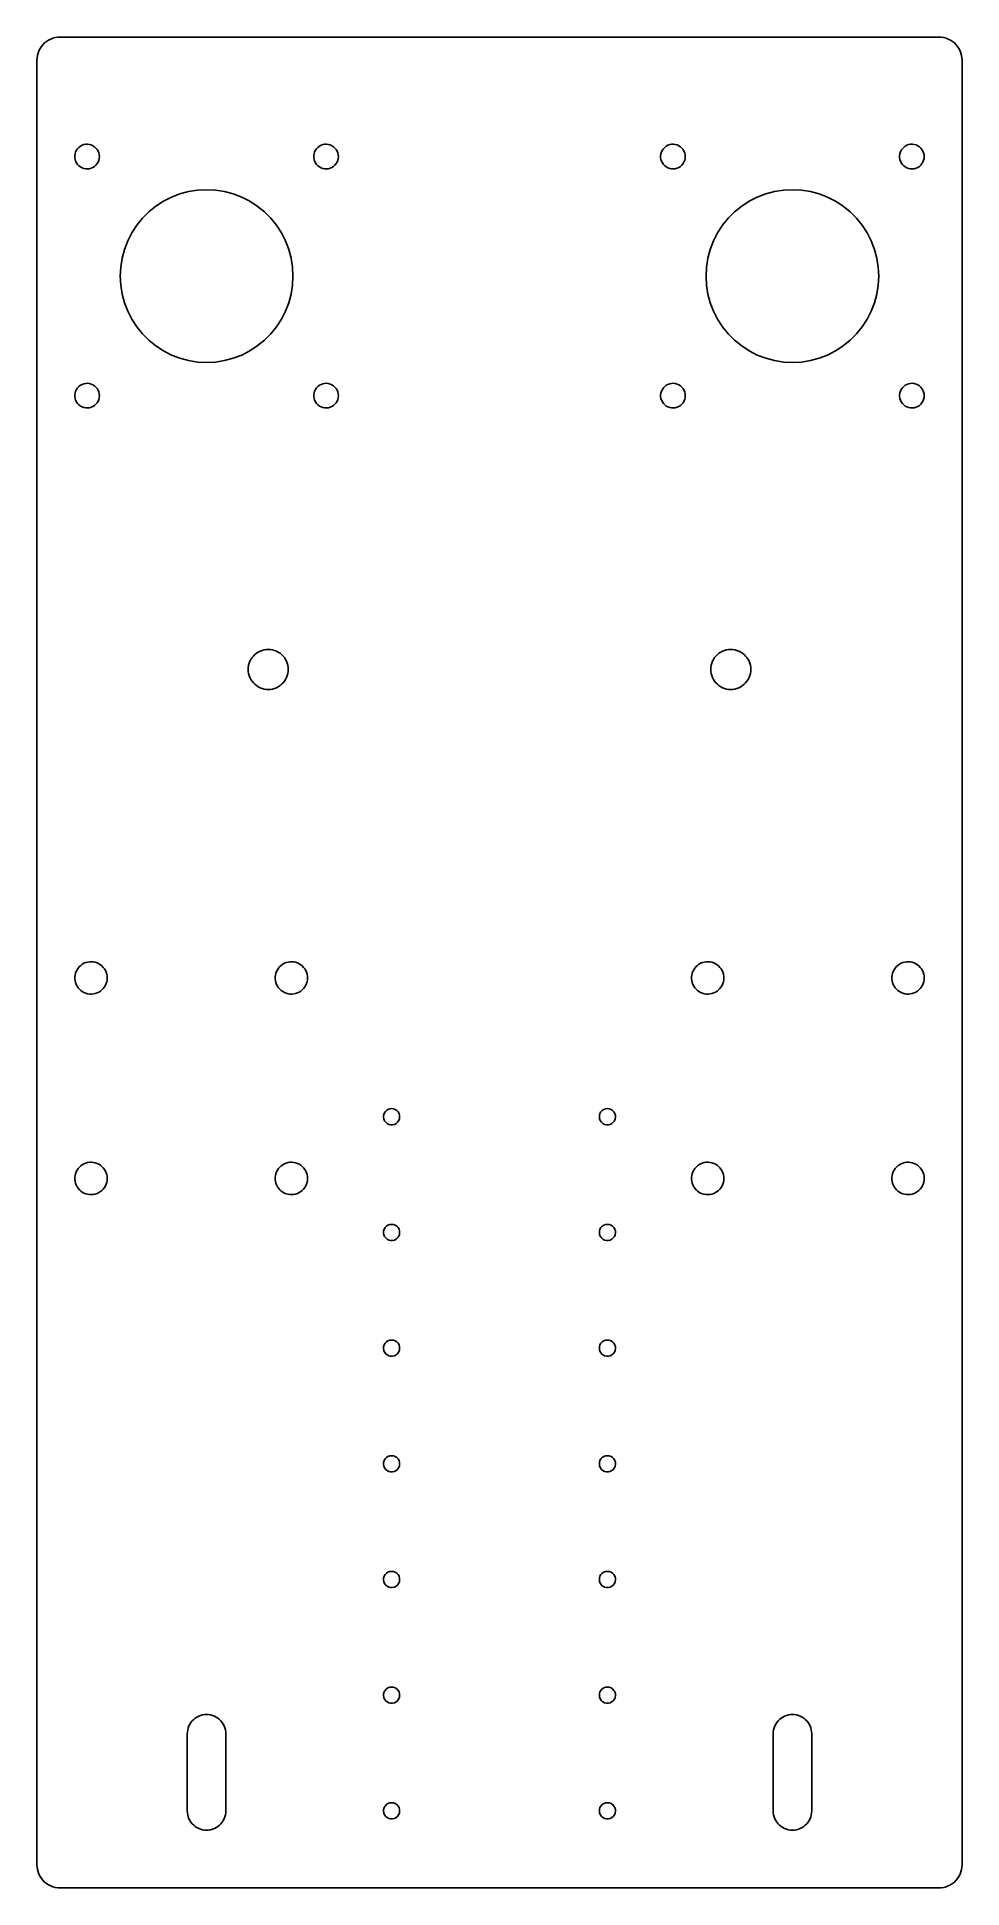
# Model space of a CAD drawing. Header units: metres. Extents: x -60 to 60, y -120 to 120.
import ezdxf

# ---------------------------------------------------------------- set-up
doc = ezdxf.new("R2010")
doc.units = ezdxf.units.M

msp = doc.modelspace()

# ---------------------------------------------------------------- linework, layer by layer
for p, q in [((-57, 120), (-57.3136, 119.984)), ((57, 120), (-57, 120)), ((57.3136, 119.984), (57, 120)), ((-59.9344, 117.624), (-59.9836, 117.314)), ((-59.8532, 117.927), (-59.9344, 117.624)), ((-59.7406, 118.22), (-59.8532, 117.927)), ((-59.5981, 118.5), (-59.7406, 118.22)), ((-59.427, 118.763), (-59.5981, 118.5)), ((-59.2294, 119.007), (-59.427, 118.763)), ((-59.0074, 119.229), (-59.2294, 119.007)), ((-58.7634, 119.427), (-59.0074, 119.229)), ((-58.5, 119.598), (-58.7634, 119.427)), ((-58.2202, 119.741), (-58.5, 119.598)), ((-57.927, 119.853), (-58.2202, 119.741)), ((-57.6237, 119.934), (-57.927, 119.853)), ((-57.3136, 119.984), (-57.6237, 119.934)), ((57.6237, 119.934), (57.3136, 119.984)), ((57.927, 119.853), (57.6237, 119.934)), ((58.2202, 119.741), (57.927, 119.853)), ((58.5, 119.598), (58.2202, 119.741)), ((58.7634, 119.427), (58.5, 119.598)), ((59.0074, 119.229), (58.7634, 119.427)), ((59.2294, 119.007), (59.0074, 119.229)), ((59.427, 118.763), (59.2294, 119.007)), ((59.5981, 118.5), (59.427, 118.763)), ((59.7406, 118.22), (59.5981, 118.5)), ((59.8532, 117.927), (59.7406, 118.22)), ((59.9344, 117.624), (59.8532, 117.927)), ((59.9836, 117.314), (59.9344, 117.624)), ((-59.9836, 117.314), (-60, 117)), ((-60, 117), (-60, -117)), ((60, 117), (59.9836, 117.314)), ((60, -117), (60, 117)), ((-54.7344, 105.518), (-54.5645, 105.694)), ((-54.5645, 105.694), (-54.3697, 105.843)), ((-54.3697, 105.843), (-54.1545, 105.96)), ((-54.1545, 105.96), (-53.924, 106.043)), ((-53.924, 106.043), (-53.6835, 106.089)), ((-53.6835, 106.089), (-53.4387, 106.099)), ((-53.4387, 106.099), (-53.1954, 106.071)), ((-53.1954, 106.071), (-52.9592, 106.006)), ((-52.9592, 106.006), (-52.7356, 105.906)), ((-52.7356, 105.906), (-52.53, 105.772)), ((-52.53, 105.772), (-52.3472, 105.609)), ((-52.3472, 105.609), (-52.1913, 105.421)), ((-23.7344, 105.518), (-23.5645, 105.694)), ((-23.5645, 105.694), (-23.3697, 105.843)), ((-23.3697, 105.843), (-23.1545, 105.96)), ((-23.1545, 105.96), (-22.924, 106.043)), ((-22.924, 106.043), (-22.6835, 106.089)), ((-22.6835, 106.089), (-22.4387, 106.099)), ((-22.4387, 106.099), (-22.1954, 106.071)), ((-22.1954, 106.071), (-21.9592, 106.006)), ((-21.9592, 106.006), (-21.7357, 105.906)), ((-21.7357, 105.906), (-21.53, 105.772)), ((-21.53, 105.772), (-21.3472, 105.609)), ((-21.3472, 105.609), (-21.1913, 105.421)), ((21.2656, 105.518), (21.4355, 105.694)), ((21.4355, 105.694), (21.6303, 105.843)), ((21.6303, 105.843), (21.8455, 105.96)), ((21.8455, 105.96), (22.076, 106.043)), ((22.076, 106.043), (22.3165, 106.089)), ((22.3165, 106.089), (22.5613, 106.099)), ((22.5613, 106.099), (22.8046, 106.071)), ((22.8046, 106.071), (23.0408, 106.006)), ((23.0408, 106.006), (23.2644, 105.906)), ((23.2644, 105.906), (23.47, 105.772)), ((23.47, 105.772), (23.6528, 105.609)), ((23.6528, 105.609), (23.8087, 105.421)), ((52.2656, 105.518), (52.4355, 105.694)), ((52.4355, 105.694), (52.6303, 105.843)), ((52.6303, 105.843), (52.8455, 105.96)), ((52.8455, 105.96), (53.076, 106.043)), ((53.076, 106.043), (53.3165, 106.089)), ((53.3165, 106.089), (53.5613, 106.099)), ((53.5613, 106.099), (53.8046, 106.071)), ((53.8046, 106.071), (54.0408, 106.006)), ((54.0408, 106.006), (54.2643, 105.906)), ((54.2643, 105.906), (54.47, 105.772)), ((54.47, 105.772), (54.6528, 105.609)), ((54.6528, 105.609), (54.8087, 105.421)), ((-55.0953, 104.622), (-55.0579, 104.865)), ((-55.0953, 104.378), (-55.0953, 104.622)), ((-55.0579, 104.135), (-55.0953, 104.378)), ((-55.0579, 104.865), (-54.984, 105.098)), ((-54.984, 103.902), (-55.0579, 104.135)), ((-54.984, 105.098), (-54.8753, 105.318)), ((-54.8753, 103.682), (-54.984, 103.902)), ((-54.8753, 105.318), (-54.7344, 105.518)), ((-54.7344, 103.482), (-54.8753, 103.682)), ((-54.5645, 103.306), (-54.7344, 103.482)), ((-54.3697, 103.157), (-54.5645, 103.306)), ((-52.53, 103.228), (-52.7356, 103.094)), ((-52.3472, 103.391), (-52.53, 103.228)), ((-52.1913, 103.579), (-52.3472, 103.391)), ((-52.1913, 105.421), (-52.0661, 105.21)), ((-52.0661, 103.79), (-52.1913, 103.579)), ((-52.0661, 105.21), (-51.9746, 104.983)), ((-51.9746, 104.017), (-52.0661, 103.79)), ((-51.9746, 104.983), (-51.9187, 104.744)), ((-51.9187, 104.256), (-51.9746, 104.017)), ((-51.9187, 104.744), (-51.9, 104.5)), ((-51.9, 104.5), (-51.9187, 104.256)), ((-24.0953, 104.622), (-24.0579, 104.865)), ((-24.0953, 104.378), (-24.0953, 104.622)), ((-24.0579, 104.135), (-24.0953, 104.378)), ((-24.0579, 104.865), (-23.984, 105.098)), ((-23.984, 103.902), (-24.0579, 104.135)), ((-23.984, 105.098), (-23.8753, 105.318)), ((-23.8753, 103.682), (-23.984, 103.902)), ((-23.8753, 105.318), (-23.7344, 105.518)), ((-23.7344, 103.482), (-23.8753, 103.682)), ((-23.5645, 103.306), (-23.7344, 103.482)), ((-23.3697, 103.157), (-23.5645, 103.306)), ((-21.53, 103.228), (-21.7357, 103.094)), ((-21.3472, 103.391), (-21.53, 103.228)), ((-21.1913, 103.579), (-21.3472, 103.391)), ((-21.1913, 105.421), (-21.0661, 105.21)), ((-21.0661, 103.79), (-21.1913, 103.579)), ((-21.0661, 105.21), (-20.9746, 104.983)), ((-20.9746, 104.017), (-21.0661, 103.79)), ((-20.9746, 104.983), (-20.9188, 104.744)), ((-20.9188, 104.256), (-20.9746, 104.017)), ((-20.9188, 104.744), (-20.9, 104.5)), ((-20.9, 104.5), (-20.9188, 104.256)), ((20.9047, 104.622), (20.9421, 104.865)), ((20.9047, 104.378), (20.9047, 104.622)), ((20.9421, 104.135), (20.9047, 104.378)), ((20.9421, 104.865), (21.016, 105.098)), ((21.016, 103.902), (20.9421, 104.135)), ((21.016, 105.098), (21.1247, 105.318)), ((21.1247, 103.682), (21.016, 103.902)), ((21.1247, 105.318), (21.2656, 105.518)), ((21.2656, 103.482), (21.1247, 103.682)), ((21.4355, 103.306), (21.2656, 103.482)), ((21.6303, 103.157), (21.4355, 103.306)), ((23.47, 103.228), (23.2644, 103.094)), ((23.6528, 103.391), (23.47, 103.228)), ((23.8087, 103.579), (23.6528, 103.391)), ((23.8087, 105.421), (23.9339, 105.21)), ((23.9339, 103.79), (23.8087, 103.579)), ((23.9339, 105.21), (24.0254, 104.983)), ((24.0254, 104.017), (23.9339, 103.79)), ((24.0254, 104.983), (24.0813, 104.744)), ((24.0813, 104.256), (24.0254, 104.017)), ((24.0813, 104.744), (24.1, 104.5)), ((24.1, 104.5), (24.0813, 104.256)), ((51.9047, 104.622), (51.9421, 104.865)), ((51.9047, 104.378), (51.9047, 104.622)), ((51.9421, 104.135), (51.9047, 104.378)), ((51.9421, 104.865), (52.016, 105.098)), ((52.016, 103.902), (51.9421, 104.135)), ((52.016, 105.098), (52.1247, 105.318)), ((52.1247, 103.682), (52.016, 103.902)), ((52.1247, 105.318), (52.2656, 105.518)), ((52.2656, 103.482), (52.1247, 103.682)), ((52.4355, 103.306), (52.2656, 103.482)), ((52.6303, 103.157), (52.4355, 103.306)), ((54.47, 103.228), (54.2643, 103.094)), ((54.6528, 103.391), (54.47, 103.228)), ((54.8087, 103.579), (54.6528, 103.391)), ((54.8087, 105.421), (54.9339, 105.21)), ((54.9339, 103.79), (54.8087, 103.579)), ((54.9339, 105.21), (55.0254, 104.983)), ((55.0254, 104.017), (54.9339, 103.79)), ((55.0254, 104.983), (55.0812, 104.744)), ((55.0812, 104.256), (55.0254, 104.017)), ((55.0812, 104.744), (55.1, 104.5)), ((55.1, 104.5), (55.0812, 104.256)), ((-54.1545, 103.04), (-54.3697, 103.157)), ((-53.924, 102.957), (-54.1545, 103.04)), ((-53.6835, 102.911), (-53.924, 102.957)), ((-53.4387, 102.901), (-53.6835, 102.911)), ((-53.1954, 102.929), (-53.4387, 102.901)), ((-52.9592, 102.994), (-53.1954, 102.929)), ((-52.7356, 103.094), (-52.9592, 102.994)), ((-23.1545, 103.04), (-23.3697, 103.157)), ((-22.924, 102.957), (-23.1545, 103.04)), ((-22.6835, 102.911), (-22.924, 102.957)), ((-22.4387, 102.901), (-22.6835, 102.911)), ((-22.1954, 102.929), (-22.4387, 102.901)), ((-21.9592, 102.994), (-22.1954, 102.929)), ((-21.7357, 103.094), (-21.9592, 102.994)), ((21.8455, 103.04), (21.6303, 103.157)), ((22.076, 102.957), (21.8455, 103.04)), ((22.3165, 102.911), (22.076, 102.957)), ((22.5613, 102.901), (22.3165, 102.911)), ((22.8046, 102.929), (22.5613, 102.901)), ((23.0408, 102.994), (22.8046, 102.929)), ((23.2644, 103.094), (23.0408, 102.994)), ((52.8455, 103.04), (52.6303, 103.157)), ((53.076, 102.957), (52.8455, 103.04)), ((53.3165, 102.911), (53.076, 102.957)), ((53.5613, 102.901), (53.3165, 102.911)), ((53.8046, 102.929), (53.5613, 102.901)), ((54.0408, 102.994), (53.8046, 102.929)), ((54.2643, 103.094), (54.0408, 102.994)), ((-44.5832, 98.061), (-43.6, 98.6995)), ((-43.6, 98.6995), (-42.5554, 99.2317)), ((-42.5554, 99.2317), (-41.461, 99.6518)), ((-41.461, 99.6518), (-40.3286, 99.9552)), ((-40.3286, 99.9552), (-39.1707, 100.139)), ((-39.1707, 100.139), (-38, 100.2)), ((-38, 100.2), (-36.8293, 100.139)), ((-36.8293, 100.139), (-35.6714, 99.9552)), ((-35.6714, 99.9552), (-34.539, 99.6518)), ((-34.539, 99.6518), (-33.4445, 99.2317)), ((-33.4445, 99.2317), (-32.4, 98.6995)), ((-32.4, 98.6995), (-31.4168, 98.061)), ((31.4168, 98.061), (32.4, 98.6995)), ((32.4, 98.6995), (33.4445, 99.2317)), ((33.4445, 99.2317), (34.539, 99.6518)), ((34.539, 99.6518), (35.6714, 99.9552)), ((35.6714, 99.9552), (36.8293, 100.139)), ((36.8293, 100.139), (38, 100.2)), ((38, 100.2), (39.1707, 100.139)), ((39.1707, 100.139), (40.3286, 99.9552)), ((40.3286, 99.9552), (41.461, 99.6518)), ((41.461, 99.6518), (42.5554, 99.2317)), ((42.5554, 99.2317), (43.6, 98.6995)), ((43.6, 98.6995), (44.5832, 98.061)), ((-47.061, 95.5832), (-46.3232, 96.4943)), ((-46.3232, 96.4943), (-45.4943, 97.3232)), ((-45.4943, 97.3232), (-44.5832, 98.061)), ((-31.4168, 98.061), (-30.5057, 97.3232)), ((-30.5057, 97.3232), (-29.6768, 96.4943)), ((-29.6768, 96.4943), (-28.939, 95.5832)), ((28.939, 95.5832), (29.6768, 96.4943)), ((29.6768, 96.4943), (30.5057, 97.3232)), ((30.5057, 97.3232), (31.4168, 98.061)), ((44.5832, 98.061), (45.4943, 97.3232)), ((45.4943, 97.3232), (46.3232, 96.4943)), ((46.3232, 96.4943), (47.061, 95.5832)), ((-48.2317, 93.5554), (-47.6995, 94.6)), ((-47.6995, 94.6), (-47.061, 95.5832)), ((-28.939, 95.5832), (-28.3005, 94.6)), ((-28.3005, 94.6), (-27.7683, 93.5554)), ((27.7683, 93.5554), (28.3005, 94.6)), ((28.3005, 94.6), (28.939, 95.5832)), ((47.061, 95.5832), (47.6995, 94.6)), ((47.6995, 94.6), (48.2317, 93.5554)), ((-49.1386, 90.1707), (-48.9552, 91.3286)), ((-48.9552, 91.3286), (-48.6518, 92.461)), ((-48.6518, 92.461), (-48.2317, 93.5554)), ((-27.7683, 93.5554), (-27.3482, 92.461)), ((-27.3482, 92.461), (-27.0447, 91.3286)), ((-27.0447, 91.3286), (-26.8613, 90.1707)), ((26.8613, 90.1707), (27.0447, 91.3286)), ((27.0447, 91.3286), (27.3482, 92.461)), ((27.3482, 92.461), (27.7683, 93.5554)), ((48.2317, 93.5554), (48.6518, 92.461)), ((48.6518, 92.461), (48.9552, 91.3286)), ((48.9552, 91.3286), (49.1386, 90.1707)), ((-49.2, 89), (-49.1386, 90.1707)), ((-49.1386, 87.8293), (-49.2, 89)), ((-26.8613, 90.1707), (-26.8, 89)), ((-26.8, 89), (-26.8613, 87.8293)), ((26.8, 89), (26.8613, 90.1707)), ((26.8613, 87.8293), (26.8, 89)), ((49.1386, 90.1707), (49.2, 89)), ((49.2, 89), (49.1386, 87.8293)), ((-48.9552, 86.6714), (-49.1386, 87.8293)), ((-48.6518, 85.539), (-48.9552, 86.6714)), ((-27.0447, 86.6714), (-27.3482, 85.539)), ((-26.8613, 87.8293), (-27.0447, 86.6714)), ((27.0447, 86.6714), (26.8613, 87.8293)), ((27.3482, 85.539), (27.0447, 86.6714)), ((48.9552, 86.6714), (48.6518, 85.539)), ((49.1386, 87.8293), (48.9552, 86.6714)), ((-48.2317, 84.4445), (-48.6518, 85.539)), ((-47.6995, 83.4), (-48.2317, 84.4445)), ((-27.7683, 84.4445), (-28.3005, 83.4)), ((-27.3482, 85.539), (-27.7683, 84.4445)), ((27.7683, 84.4445), (27.3482, 85.539)), ((28.3005, 83.4), (27.7683, 84.4445)), ((48.2317, 84.4445), (47.6995, 83.4)), ((48.6518, 85.539), (48.2317, 84.4445)), ((-47.061, 82.4168), (-47.6995, 83.4)), ((-46.3232, 81.5057), (-47.061, 82.4168)), ((-28.939, 82.4168), (-29.6768, 81.5057)), ((-28.3005, 83.4), (-28.939, 82.4168)), ((28.939, 82.4168), (28.3005, 83.4)), ((29.6768, 81.5057), (28.939, 82.4168)), ((47.061, 82.4168), (46.3232, 81.5057)), ((47.6995, 83.4), (47.061, 82.4168)), ((-45.4943, 80.6768), (-46.3232, 81.5057)), ((-44.5832, 79.939), (-45.4943, 80.6768)), ((-43.6, 79.3005), (-44.5832, 79.939)), ((-42.5554, 78.7683), (-43.6, 79.3005)), ((-32.4, 79.3005), (-33.4445, 78.7683)), ((-31.4168, 79.939), (-32.4, 79.3005)), ((-30.5057, 80.6768), (-31.4168, 79.939)), ((-29.6768, 81.5057), (-30.5057, 80.6768)), ((30.5057, 80.6768), (29.6768, 81.5057)), ((31.4168, 79.939), (30.5057, 80.6768)), ((32.4, 79.3005), (31.4168, 79.939)), ((33.4445, 78.7683), (32.4, 79.3005)), ((43.6, 79.3005), (42.5554, 78.7683)), ((44.5832, 79.939), (43.6, 79.3005)), ((45.4943, 80.6768), (44.5832, 79.939)), ((46.3232, 81.5057), (45.4943, 80.6768)), ((-41.461, 78.3482), (-42.5554, 78.7683)), ((-40.3286, 78.0447), (-41.461, 78.3482)), ((-39.1707, 77.8613), (-40.3286, 78.0447)), ((-38, 77.8), (-39.1707, 77.8613)), ((-36.8293, 77.8613), (-38, 77.8)), ((-35.6714, 78.0447), (-36.8293, 77.8613)), ((-34.539, 78.3482), (-35.6714, 78.0447)), ((-33.4445, 78.7683), (-34.539, 78.3482)), ((34.539, 78.3482), (33.4445, 78.7683)), ((35.6714, 78.0447), (34.539, 78.3482)), ((36.8293, 77.8613), (35.6714, 78.0447)), ((38, 77.8), (36.8293, 77.8613)), ((39.1707, 77.8613), (38, 77.8)), ((40.3286, 78.0447), (39.1707, 77.8613)), ((41.461, 78.3482), (40.3286, 78.0447)), ((42.5554, 78.7683), (41.461, 78.3482)), ((-54.8753, 74.3176), (-54.7344, 74.518)), ((-54.7344, 74.518), (-54.5645, 74.6945)), ((-54.5645, 74.6945), (-54.3697, 74.843)), ((-54.3697, 74.843), (-54.1545, 74.96)), ((-54.1545, 74.96), (-53.924, 75.0428)), ((-53.924, 75.0428), (-53.6835, 75.0894)), ((-53.6835, 75.0894), (-53.4387, 75.0988)), ((-53.4387, 75.0988), (-53.1954, 75.0707)), ((-53.1954, 75.0707), (-52.9592, 75.0058)), ((-52.9592, 75.0058), (-52.7356, 74.9056)), ((-52.7356, 74.9056), (-52.53, 74.7725)), ((-52.53, 74.7725), (-52.3472, 74.6095)), ((-52.3472, 74.6095), (-52.1913, 74.4205)), ((-52.1913, 74.4205), (-52.0661, 74.21)), ((-23.8753, 74.3176), (-23.7344, 74.518)), ((-23.7344, 74.518), (-23.5645, 74.6945)), ((-23.5645, 74.6945), (-23.3697, 74.843)), ((-23.3697, 74.843), (-23.1545, 74.96)), ((-23.1545, 74.96), (-22.924, 75.0428)), ((-22.924, 75.0428), (-22.6835, 75.0894)), ((-22.6835, 75.0894), (-22.4387, 75.0988)), ((-22.4387, 75.0988), (-22.1954, 75.0707)), ((-22.1954, 75.0707), (-21.9592, 75.0058)), ((-21.9592, 75.0058), (-21.7357, 74.9056)), ((-21.7357, 74.9056), (-21.53, 74.7725)), ((-21.53, 74.7725), (-21.3472, 74.6095)), ((-21.3472, 74.6095), (-21.1913, 74.4205)), ((-21.1913, 74.4205), (-21.0661, 74.21)), ((21.1247, 74.3176), (21.2656, 74.518)), ((21.2656, 74.518), (21.4355, 74.6945)), ((21.4355, 74.6945), (21.6303, 74.843)), ((21.6303, 74.843), (21.8455, 74.96)), ((21.8455, 74.96), (22.076, 75.0428)), ((22.076, 75.0428), (22.3165, 75.0894)), ((22.3165, 75.0894), (22.5613, 75.0988)), ((22.5613, 75.0988), (22.8046, 75.0707)), ((22.8046, 75.0707), (23.0408, 75.0058)), ((23.0408, 75.0058), (23.2644, 74.9056)), ((23.2644, 74.9056), (23.47, 74.7725)), ((23.47, 74.7725), (23.6528, 74.6095)), ((23.6528, 74.6095), (23.8087, 74.4205)), ((23.8087, 74.4205), (23.9339, 74.21)), ((52.1247, 74.3176), (52.2656, 74.518)), ((52.2656, 74.518), (52.4355, 74.6945)), ((52.4355, 74.6945), (52.6303, 74.843)), ((52.6303, 74.843), (52.8455, 74.96)), ((52.8455, 74.96), (53.076, 75.0428)), ((53.076, 75.0428), (53.3165, 75.0894)), ((53.3165, 75.0894), (53.5613, 75.0988)), ((53.5613, 75.0988), (53.8046, 75.0707)), ((53.8046, 75.0707), (54.0408, 75.0058)), ((54.0408, 75.0058), (54.2643, 74.9056)), ((54.2643, 74.9056), (54.47, 74.7725)), ((54.47, 74.7725), (54.6528, 74.6095)), ((54.6528, 74.6095), (54.8087, 74.4205)), ((54.8087, 74.4205), (54.9339, 74.21)), ((-55.0953, 73.6225), (-55.0579, 73.8646)), ((-55.0953, 73.3775), (-55.0953, 73.6225)), ((-55.0579, 73.1354), (-55.0953, 73.3775)), ((-55.0579, 73.8646), (-54.984, 74.0981)), ((-54.984, 72.9019), (-55.0579, 73.1354)), ((-54.984, 74.0981), (-54.8753, 74.3176)), ((-54.8753, 72.6824), (-54.984, 72.9019)), ((-54.7344, 72.482), (-54.8753, 72.6824)), ((-54.5645, 72.3055), (-54.7344, 72.482)), ((-54.3697, 72.157), (-54.5645, 72.3055)), ((-54.1545, 72.04), (-54.3697, 72.157)), ((-53.924, 71.9572), (-54.1545, 72.04)), ((-52.7356, 72.0944), (-52.9592, 71.9942)), ((-52.53, 72.2275), (-52.7356, 72.0944)), ((-52.3472, 72.3905), (-52.53, 72.2275)), ((-52.1913, 72.5795), (-52.3472, 72.3905)), ((-52.0661, 72.7901), (-52.1913, 72.5795)), ((-52.0661, 74.21), (-51.9746, 73.9828)), ((-51.9746, 73.0173), (-52.0661, 72.7901)), ((-51.9746, 73.9828), (-51.9187, 73.7442)), ((-51.9187, 73.2558), (-51.9746, 73.0173)), ((-51.9187, 73.7442), (-51.9, 73.5)), ((-51.9, 73.5), (-51.9187, 73.2558)), ((-24.0953, 73.6225), (-24.0579, 73.8646)), ((-24.0953, 73.3775), (-24.0953, 73.6225)), ((-24.0579, 73.1354), (-24.0953, 73.3775)), ((-24.0579, 73.8646), (-23.984, 74.0981)), ((-23.984, 72.9019), (-24.0579, 73.1354)), ((-23.984, 74.0981), (-23.8753, 74.3176)), ((-23.8753, 72.6824), (-23.984, 72.9019)), ((-23.7344, 72.482), (-23.8753, 72.6824)), ((-23.5645, 72.3055), (-23.7344, 72.482)), ((-23.3697, 72.157), (-23.5645, 72.3055)), ((-23.1545, 72.04), (-23.3697, 72.157)), ((-22.924, 71.9572), (-23.1545, 72.04)), ((-21.7357, 72.0944), (-21.9592, 71.9942)), ((-21.53, 72.2275), (-21.7357, 72.0944)), ((-21.3472, 72.3905), (-21.53, 72.2275)), ((-21.1913, 72.5795), (-21.3472, 72.3905)), ((-21.0661, 72.7901), (-21.1913, 72.5795)), ((-21.0661, 74.21), (-20.9746, 73.9828)), ((-20.9746, 73.0173), (-21.0661, 72.7901)), ((-20.9746, 73.9828), (-20.9188, 73.7442)), ((-20.9188, 73.2558), (-20.9746, 73.0173)), ((-20.9188, 73.7442), (-20.9, 73.5)), ((-20.9, 73.5), (-20.9188, 73.2558)), ((20.9047, 73.6225), (20.9421, 73.8646)), ((20.9047, 73.3775), (20.9047, 73.6225)), ((20.9421, 73.1354), (20.9047, 73.3775)), ((20.9421, 73.8646), (21.016, 74.0981)), ((21.016, 72.9019), (20.9421, 73.1354)), ((21.016, 74.0981), (21.1247, 74.3176)), ((21.1247, 72.6824), (21.016, 72.9019)), ((21.2656, 72.482), (21.1247, 72.6824)), ((21.4355, 72.3055), (21.2656, 72.482)), ((21.6303, 72.157), (21.4355, 72.3055)), ((21.8455, 72.04), (21.6303, 72.157)), ((22.076, 71.9572), (21.8455, 72.04)), ((23.2644, 72.0944), (23.0408, 71.9942)), ((23.47, 72.2275), (23.2644, 72.0944)), ((23.6528, 72.3905), (23.47, 72.2275)), ((23.8087, 72.5795), (23.6528, 72.3905)), ((23.9339, 72.7901), (23.8087, 72.5795)), ((23.9339, 74.21), (24.0254, 73.9828)), ((24.0254, 73.0173), (23.9339, 72.7901)), ((24.0254, 73.9828), (24.0813, 73.7442)), ((24.0813, 73.2558), (24.0254, 73.0173)), ((24.0813, 73.7442), (24.1, 73.5)), ((24.1, 73.5), (24.0813, 73.2558)), ((51.9047, 73.6225), (51.9421, 73.8646)), ((51.9047, 73.3775), (51.9047, 73.6225)), ((51.9421, 73.1354), (51.9047, 73.3775)), ((51.9421, 73.8646), (52.016, 74.0981)), ((52.016, 72.9019), (51.9421, 73.1354)), ((52.016, 74.0981), (52.1247, 74.3176)), ((52.1247, 72.6824), (52.016, 72.9019)), ((52.2656, 72.482), (52.1247, 72.6824)), ((52.4355, 72.3055), (52.2656, 72.482)), ((52.6303, 72.157), (52.4355, 72.3055)), ((52.8455, 72.04), (52.6303, 72.157)), ((53.076, 71.9572), (52.8455, 72.04)), ((54.2643, 72.0944), (54.0408, 71.9942)), ((54.47, 72.2275), (54.2643, 72.0944)), ((54.6528, 72.3905), (54.47, 72.2275)), ((54.8087, 72.5795), (54.6528, 72.3905)), ((54.9339, 72.7901), (54.8087, 72.5795)), ((54.9339, 74.21), (55.0254, 73.9828)), ((55.0254, 73.0173), (54.9339, 72.7901)), ((55.0254, 73.9828), (55.0812, 73.7442)), ((55.0812, 73.2558), (55.0254, 73.0173)), ((55.0812, 73.7442), (55.1, 73.5)), ((55.1, 73.5), (55.0812, 73.2558)), ((-53.6835, 71.9106), (-53.924, 71.9572)), ((-53.4387, 71.9012), (-53.6835, 71.9106)), ((-53.1954, 71.9293), (-53.4387, 71.9012)), ((-52.9592, 71.9942), (-53.1954, 71.9293)), ((-22.6835, 71.9106), (-22.924, 71.9572)), ((-22.4387, 71.9012), (-22.6835, 71.9106)), ((-22.1954, 71.9293), (-22.4387, 71.9012)), ((-21.9592, 71.9942), (-22.1954, 71.9293)), ((22.3165, 71.9106), (22.076, 71.9572)), ((22.5613, 71.9012), (22.3165, 71.9106)), ((22.8046, 71.9293), (22.5613, 71.9012)), ((23.0408, 71.9942), (22.8046, 71.9293)), ((53.3165, 71.9106), (53.076, 71.9572)), ((53.5613, 71.9012), (53.3165, 71.9106)), ((53.8046, 71.9293), (53.5613, 71.9012)), ((54.0408, 71.9942), (53.8046, 71.9293)), ((-32.5858, 38.2718), (-32.5432, 38.5406)), ((-32.5432, 38.5406), (-32.4727, 38.8034)), ((-32.4727, 38.8034), (-32.3752, 39.0575)), ((-32.3752, 39.0575), (-32.2517, 39.3)), ((-32.2517, 39.3), (-32.1034, 39.5282)), ((-32.1034, 39.5282), (-31.9322, 39.7397)), ((-31.9322, 39.7397), (-31.7397, 39.9322)), ((-31.7397, 39.9322), (-31.5282, 40.1034)), ((-31.5282, 40.1034), (-31.3, 40.2517)), ((-31.3, 40.2517), (-31.0575, 40.3752)), ((-31.0575, 40.3752), (-30.8034, 40.4727)), ((-30.8034, 40.4727), (-30.5406, 40.5432)), ((-30.5406, 40.5432), (-30.2718, 40.5858)), ((-30.2718, 40.5858), (-30, 40.6)), ((-30, 40.6), (-29.7282, 40.5858)), ((-29.7282, 40.5858), (-29.4594, 40.5432)), ((-29.4594, 40.5432), (-29.1965, 40.4727)), ((-29.1965, 40.4727), (-28.9425, 40.3752)), ((-28.9425, 40.3752), (-28.7, 40.2517)), ((-28.7, 40.2517), (-28.4718, 40.1034)), ((-28.4718, 40.1034), (-28.2603, 39.9322)), ((-28.2603, 39.9322), (-28.0678, 39.7397)), ((-28.0678, 39.7397), (-27.8965, 39.5282)), ((-27.8965, 39.5282), (-27.7483, 39.3)), ((-27.7483, 39.3), (-27.6248, 39.0575)), ((-27.6248, 39.0575), (-27.5273, 38.8034)), ((-27.5273, 38.8034), (-27.4568, 38.5406)), ((-27.4568, 38.5406), (-27.4142, 38.2718)), ((27.4142, 38.2718), (27.4568, 38.5406)), ((27.4568, 38.5406), (27.5273, 38.8034)), ((27.5273, 38.8034), (27.6248, 39.0575)), ((27.6248, 39.0575), (27.7483, 39.3)), ((27.7483, 39.3), (27.8965, 39.5282)), ((27.8965, 39.5282), (28.0678, 39.7397)), ((28.0678, 39.7397), (28.2603, 39.9322)), ((28.2603, 39.9322), (28.4718, 40.1034)), ((28.4718, 40.1034), (28.7, 40.2517)), ((28.7, 40.2517), (28.9425, 40.3752)), ((28.9425, 40.3752), (29.1965, 40.4727)), ((29.1965, 40.4727), (29.4594, 40.5432)), ((29.4594, 40.5432), (29.7282, 40.5858)), ((29.7282, 40.5858), (30, 40.6)), ((30, 40.6), (30.2718, 40.5858)), ((30.2718, 40.5858), (30.5406, 40.5432)), ((30.5406, 40.5432), (30.8034, 40.4727)), ((30.8034, 40.4727), (31.0575, 40.3752)), ((31.0575, 40.3752), (31.3, 40.2517)), ((31.3, 40.2517), (31.5282, 40.1034)), ((31.5282, 40.1034), (31.7397, 39.9322)), ((31.7397, 39.9322), (31.9322, 39.7397)), ((31.9322, 39.7397), (32.1034, 39.5282)), ((32.1034, 39.5282), (32.2517, 39.3)), ((32.2517, 39.3), (32.3752, 39.0575)), ((32.3752, 39.0575), (32.4727, 38.8034)), ((32.4727, 38.8034), (32.5432, 38.5406)), ((32.5432, 38.5406), (32.5858, 38.2718)), ((-32.6, 38), (-32.5858, 38.2718)), ((-32.5858, 37.7282), (-32.6, 38)), ((-32.5432, 37.4594), (-32.5858, 37.7282)), ((-32.4727, 37.1965), (-32.5432, 37.4594)), ((-32.3752, 36.9425), (-32.4727, 37.1965)), ((-32.2517, 36.7), (-32.3752, 36.9425)), ((-32.1034, 36.4718), (-32.2517, 36.7)), ((-31.9322, 36.2603), (-32.1034, 36.4718)), ((-31.7397, 36.0678), (-31.9322, 36.2603)), ((-31.5282, 35.8965), (-31.7397, 36.0678)), ((-28.2603, 36.0678), (-28.4718, 35.8965)), ((-28.0678, 36.2603), (-28.2603, 36.0678)), ((-27.8965, 36.4718), (-28.0678, 36.2603)), ((-27.7483, 36.7), (-27.8965, 36.4718)), ((-27.6248, 36.9425), (-27.7483, 36.7)), ((-27.5273, 37.1965), (-27.6248, 36.9425)), ((-27.4568, 37.4594), (-27.5273, 37.1965)), ((-27.4142, 37.7282), (-27.4568, 37.4594)), ((-27.4142, 38.2718), (-27.4, 38)), ((-27.4, 38), (-27.4142, 37.7282)), ((27.4, 38), (27.4142, 38.2718)), ((27.4142, 37.7282), (27.4, 38)), ((27.4568, 37.4594), (27.4142, 37.7282)), ((27.5273, 37.1965), (27.4568, 37.4594)), ((27.6248, 36.9425), (27.5273, 37.1965)), ((27.7483, 36.7), (27.6248, 36.9425)), ((27.8965, 36.4718), (27.7483, 36.7)), ((28.0678, 36.2603), (27.8965, 36.4718)), ((28.2603, 36.0678), (28.0678, 36.2603)), ((28.4718, 35.8965), (28.2603, 36.0678)), ((31.7397, 36.0678), (31.5282, 35.8965)), ((31.9322, 36.2603), (31.7397, 36.0678)), ((32.1034, 36.4718), (31.9322, 36.2603)), ((32.2517, 36.7), (32.1034, 36.4718)), ((32.3752, 36.9425), (32.2517, 36.7)), ((32.4727, 37.1965), (32.3752, 36.9425)), ((32.5432, 37.4594), (32.4727, 37.1965)), ((32.5858, 37.7282), (32.5432, 37.4594)), ((32.5858, 38.2718), (32.6, 38)), ((32.6, 38), (32.5858, 37.7282)), ((-31.3, 35.7483), (-31.5282, 35.8965)), ((-31.0575, 35.6248), (-31.3, 35.7483)), ((-30.8034, 35.5273), (-31.0575, 35.6248)), ((-30.5406, 35.4568), (-30.8034, 35.5273)), ((-30.2718, 35.4142), (-30.5406, 35.4568)), ((-30, 35.4), (-30.2718, 35.4142)), ((-29.7282, 35.4142), (-30, 35.4)), ((-29.4594, 35.4568), (-29.7282, 35.4142)), ((-29.1965, 35.5273), (-29.4594, 35.4568)), ((-28.9425, 35.6248), (-29.1965, 35.5273)), ((-28.7, 35.7483), (-28.9425, 35.6248)), ((-28.4718, 35.8965), (-28.7, 35.7483)), ((28.7, 35.7483), (28.4718, 35.8965)), ((28.9425, 35.6248), (28.7, 35.7483)), ((29.1965, 35.5273), (28.9425, 35.6248)), ((29.4594, 35.4568), (29.1965, 35.5273)), ((29.7282, 35.4142), (29.4594, 35.4568)), ((30, 35.4), (29.7282, 35.4142)), ((30.2718, 35.4142), (30, 35.4)), ((30.5406, 35.4568), (30.2718, 35.4142)), ((30.8034, 35.5273), (30.5406, 35.4568)), ((31.0575, 35.6248), (30.8034, 35.5273)), ((31.3, 35.7483), (31.0575, 35.6248)), ((31.5282, 35.8965), (31.3, 35.7483)), ((-53.6726, -0.01062), (-53.4325, 0.054962)), ((-53.4325, 0.054962), (-53.1865, 0.09169)), ((-53.1865, 0.09169), (-52.9378, 0.099075)), ((-52.9378, 0.099075), (-52.6899, 0.076981)), ((-52.6899, 0.076981), (-52.4465, 0.025726)), ((-52.4465, 0.025726), (-52.2108, -0.053955)), ((-27.6726, -0.01062), (-27.4326, 0.054962)), ((-27.4326, 0.054962), (-27.1865, 0.09169)), ((-27.1865, 0.09169), (-26.9378, 0.099075)), ((-26.9378, 0.099075), (-26.69, 0.076981)), ((-26.69, 0.076981), (-26.4465, 0.025726)), ((-26.4465, 0.025726), (-26.2108, -0.053955)), ((26.3274, -0.01062), (26.5675, 0.054962)), ((26.5675, 0.054962), (26.8135, 0.09169)), ((26.8135, 0.09169), (27.0622, 0.099075)), ((27.0622, 0.099075), (27.3101, 0.076981)), ((27.3101, 0.076981), (27.5535, 0.025726)), ((27.5535, 0.025726), (27.7892, -0.053955)), ((52.3274, -0.01062), (52.5674, 0.054962)), ((52.5674, 0.054962), (52.8135, 0.09169)), ((52.8135, 0.09169), (53.0622, 0.099075)), ((53.0622, 0.099075), (53.31, 0.076981)), ((53.31, 0.076981), (53.5535, 0.025726)), ((53.5535, 0.025726), (53.7892, -0.053955)), ((-55.0963, -1.8756), (-55.0669, -1.62854)), ((-55.0963, -2.12442), (-55.0963, -1.8756)), ((-55.0669, -2.37148), (-55.0963, -2.12442)), ((-55.0669, -1.62854), (-55.0084, -1.38669)), ((-55.0084, -2.61333), (-55.0669, -2.37148)), ((-55.0084, -1.38669), (-54.9218, -1.15344)), ((-54.9218, -1.15344), (-54.8082, -0.932098)), ((-54.8082, -0.932098), (-54.6692, -0.725723)), ((-54.6692, -0.725723), (-54.5068, -0.537247)), ((-54.5068, -0.537247), (-54.3232, -0.369308)), ((-54.3232, -0.369308), (-54.121, -0.224258)), ((-54.121, -0.224258), (-53.9031, -0.104126)), ((-53.9031, -0.104126), (-53.6726, -0.01062)), ((-52.2108, -0.053955), (-51.9861, -0.160965)), ((-51.9861, -0.160965), (-51.7757, -0.293793)), ((-51.7757, -0.293793), (-51.5825, -0.450562)), ((-51.5825, -0.450562), (-51.4092, -0.629074)), ((-51.4092, -0.629074), (-51.2582, -0.826843)), ((-51.2582, -0.826843), (-51.1317, -1.04109)), ((-51.1317, -1.04109), (-51.0314, -1.26878)), ((-51.0314, -1.26878), (-50.9587, -1.50674)), ((-50.9587, -1.50674), (-50.9147, -1.75163)), ((-50.9147, -2.24838), (-50.9587, -2.49327)), ((-50.9147, -1.75163), (-50.9, -2)), ((-50.9, -2), (-50.9147, -2.24838)), ((-29.0963, -1.8756), (-29.0669, -1.62854)), ((-29.0963, -2.12442), (-29.0963, -1.8756)), ((-29.0669, -2.37148), (-29.0963, -2.12442)), ((-29.0669, -1.62854), (-29.0085, -1.38669)), ((-29.0085, -2.61333), (-29.0669, -2.37148)), ((-29.0085, -1.38669), (-28.9218, -1.15344)), ((-28.9218, -1.15344), (-28.8082, -0.932098)), ((-28.8082, -0.932098), (-28.6692, -0.725723)), ((-28.6692, -0.725723), (-28.5068, -0.537247)), ((-28.5068, -0.537247), (-28.3232, -0.369308)), ((-28.3232, -0.369308), (-28.121, -0.224258)), ((-28.121, -0.224258), (-27.9031, -0.104126)), ((-27.9031, -0.104126), (-27.6726, -0.01062)), ((-26.2108, -0.053955), (-25.9861, -0.160965)), ((-25.9861, -0.160965), (-25.7758, -0.293793)), ((-25.7758, -0.293793), (-25.5826, -0.450562)), ((-25.5826, -0.450562), (-25.4092, -0.629074)), ((-25.4092, -0.629074), (-25.2583, -0.826843)), ((-25.2583, -0.826843), (-25.1317, -1.04109)), ((-25.1317, -1.04109), (-25.0314, -1.26878)), ((-25.0314, -1.26878), (-24.9588, -1.50674)), ((-24.9588, -1.50674), (-24.9147, -1.75163)), ((-24.9147, -2.24838), (-24.9588, -2.49327)), ((-24.9147, -1.75163), (-24.9, -2)), ((-24.9, -2), (-24.9147, -2.24838)), ((24.9037, -1.8756), (24.9331, -1.62854)), ((24.9037, -2.12442), (24.9037, -1.8756)), ((24.9331, -2.37148), (24.9037, -2.12442)), ((24.9331, -1.62854), (24.9916, -1.38669)), ((24.9916, -2.61333), (24.9331, -2.37148)), ((24.9916, -1.38669), (25.0782, -1.15344)), ((25.0782, -1.15344), (25.1918, -0.932098)), ((25.1918, -0.932098), (25.3308, -0.725723)), ((25.3308, -0.725723), (25.4932, -0.537247)), ((25.4932, -0.537247), (25.6768, -0.369308)), ((25.6768, -0.369308), (25.879, -0.224258)), ((25.879, -0.224258), (26.0969, -0.104126)), ((26.0969, -0.104126), (26.3274, -0.01062)), ((27.7892, -0.053955), (28.0139, -0.160965)), ((28.0139, -0.160965), (28.2243, -0.293793)), ((28.2243, -0.293793), (28.4175, -0.450562)), ((28.4175, -0.450562), (28.5908, -0.629074)), ((28.5908, -0.629074), (28.7418, -0.826843)), ((28.7418, -0.826843), (28.8683, -1.04109)), ((28.8683, -1.04109), (28.9686, -1.26878)), ((28.9686, -1.26878), (29.0413, -1.50674)), ((29.0413, -1.50674), (29.0853, -1.75163)), ((29.0853, -2.24838), (29.0413, -2.49327)), ((29.0853, -1.75163), (29.1, -2)), ((29.1, -2), (29.0853, -2.24838)), ((50.9037, -1.8756), (50.9331, -1.62854)), ((50.9037, -2.12442), (50.9037, -1.8756)), ((50.9331, -2.37148), (50.9037, -2.12442)), ((50.9331, -1.62854), (50.9915, -1.38669)), ((50.9915, -2.61333), (50.9331, -2.37148)), ((50.9915, -1.38669), (51.0782, -1.15344)), ((51.0782, -1.15344), (51.1918, -0.932098)), ((51.1918, -0.932098), (51.3308, -0.725723)), ((51.3308, -0.725723), (51.4932, -0.537247)), ((51.4932, -0.537247), (51.6768, -0.369308)), ((51.6768, -0.369308), (51.879, -0.224258)), ((51.879, -0.224258), (52.0969, -0.104126)), ((52.0969, -0.104126), (52.3274, -0.01062)), ((53.7892, -0.053955), (54.0139, -0.160965)), ((54.0139, -0.160965), (54.2242, -0.293793)), ((54.2242, -0.293793), (54.4174, -0.450562)), ((54.4174, -0.450562), (54.5908, -0.629074)), ((54.5908, -0.629074), (54.7417, -0.826843)), ((54.7417, -0.826843), (54.8683, -1.04109)), ((54.8683, -1.04109), (54.9686, -1.26878)), ((54.9686, -1.26878), (55.0412, -1.50674)), ((55.0412, -1.50674), (55.0853, -1.75163)), ((55.0853, -2.24838), (55.0412, -2.49327)), ((55.0853, -1.75163), (55.1, -2)), ((55.1, -2), (55.0853, -2.24838)), ((-54.9218, -2.84657), (-55.0084, -2.61333)), ((-54.8082, -3.06792), (-54.9218, -2.84657)), ((-54.6692, -3.27429), (-54.8082, -3.06792)), ((-54.5068, -3.46277), (-54.6692, -3.27429)), ((-54.3232, -3.63071), (-54.5068, -3.46277)), ((-54.121, -3.77576), (-54.3232, -3.63071)), ((-53.9031, -3.89589), (-54.121, -3.77576)), ((-53.6726, -3.9894), (-53.9031, -3.89589)), ((-53.4325, -4.05498), (-53.6726, -3.9894)), ((-53.1865, -4.09171), (-53.4325, -4.05498)), ((-52.9378, -4.09909), (-53.1865, -4.09171)), ((-52.6899, -4.077), (-52.9378, -4.09909)), ((-52.4465, -4.02574), (-52.6899, -4.077)), ((-52.2108, -3.94606), (-52.4465, -4.02574)), ((-51.9861, -3.83905), (-52.2108, -3.94606)), ((-51.7757, -3.70622), (-51.9861, -3.83905)), ((-51.5825, -3.54945), (-51.7757, -3.70622)), ((-51.4092, -3.37094), (-51.5825, -3.54945)), ((-51.2582, -3.17317), (-51.4092, -3.37094)), ((-51.1317, -2.95892), (-51.2582, -3.17317)), ((-51.0314, -2.73123), (-51.1317, -2.95892)), ((-50.9587, -2.49327), (-51.0314, -2.73123)), ((-28.9218, -2.84657), (-29.0085, -2.61333)), ((-28.8082, -3.06792), (-28.9218, -2.84657)), ((-28.6692, -3.27429), (-28.8082, -3.06792)), ((-28.5068, -3.46277), (-28.6692, -3.27429)), ((-28.3232, -3.63071), (-28.5068, -3.46277)), ((-28.121, -3.77576), (-28.3232, -3.63071)), ((-27.9031, -3.89589), (-28.121, -3.77576)), ((-27.6726, -3.9894), (-27.9031, -3.89589)), ((-27.4326, -4.05498), (-27.6726, -3.9894)), ((-27.1865, -4.09171), (-27.4326, -4.05498)), ((-26.9378, -4.09909), (-27.1865, -4.09171)), ((-26.69, -4.077), (-26.9378, -4.09909)), ((-26.4465, -4.02574), (-26.69, -4.077)), ((-26.2108, -3.94606), (-26.4465, -4.02574)), ((-25.9861, -3.83905), (-26.2108, -3.94606)), ((-25.7758, -3.70622), (-25.9861, -3.83905)), ((-25.5826, -3.54945), (-25.7758, -3.70622)), ((-25.4092, -3.37094), (-25.5826, -3.54945)), ((-25.2583, -3.17317), (-25.4092, -3.37094)), ((-25.1317, -2.95892), (-25.2583, -3.17317)), ((-25.0314, -2.73123), (-25.1317, -2.95892)), ((-24.9588, -2.49327), (-25.0314, -2.73123)), ((25.0782, -2.84657), (24.9916, -2.61333)), ((25.1918, -3.06792), (25.0782, -2.84657)), ((25.3308, -3.27429), (25.1918, -3.06792)), ((25.4932, -3.46277), (25.3308, -3.27429)), ((25.6768, -3.63071), (25.4932, -3.46277)), ((25.879, -3.77576), (25.6768, -3.63071)), ((26.0969, -3.89589), (25.879, -3.77576)), ((26.3274, -3.9894), (26.0969, -3.89589)), ((26.5675, -4.05498), (26.3274, -3.9894)), ((26.8135, -4.09171), (26.5675, -4.05498)), ((27.0622, -4.09909), (26.8135, -4.09171)), ((27.3101, -4.077), (27.0622, -4.09909)), ((27.5535, -4.02574), (27.3101, -4.077)), ((27.7892, -3.94606), (27.5535, -4.02574)), ((28.0139, -3.83905), (27.7892, -3.94606)), ((28.2243, -3.70622), (28.0139, -3.83905)), ((28.4175, -3.54945), (28.2243, -3.70622)), ((28.5908, -3.37094), (28.4175, -3.54945)), ((28.7418, -3.17317), (28.5908, -3.37094)), ((28.8683, -2.95892), (28.7418, -3.17317)), ((28.9686, -2.73123), (28.8683, -2.95892)), ((29.0413, -2.49327), (28.9686, -2.73123)), ((51.0782, -2.84657), (50.9915, -2.61333)), ((51.1918, -3.06792), (51.0782, -2.84657)), ((51.3308, -3.27429), (51.1918, -3.06792)), ((51.4932, -3.46277), (51.3308, -3.27429)), ((51.6768, -3.63071), (51.4932, -3.46277)), ((51.879, -3.77576), (51.6768, -3.63071)), ((52.0969, -3.89589), (51.879, -3.77576)), ((52.3274, -3.9894), (52.0969, -3.89589)), ((52.5674, -4.05498), (52.3274, -3.9894)), ((52.8135, -4.09171), (52.5674, -4.05498)), ((53.0622, -4.09909), (52.8135, -4.09171)), ((53.31, -4.077), (53.0622, -4.09909)), ((53.5535, -4.02574), (53.31, -4.077)), ((53.7892, -3.94606), (53.5535, -4.02574)), ((54.0139, -3.83905), (53.7892, -3.94606)), ((54.2242, -3.70622), (54.0139, -3.83905)), ((54.4174, -3.54945), (54.2242, -3.70622)), ((54.5908, -3.37094), (54.4174, -3.54945)), ((54.7417, -3.17317), (54.5908, -3.37094)), ((54.8683, -2.95892), (54.7417, -3.17317)), ((54.9686, -2.73123), (54.8683, -2.95892)), ((55.0412, -2.49327), (54.9686, -2.73123)), ((-14.8422, -19.373), (-14.6749, -19.1957)), ((-14.6749, -19.1957), (-14.4712, -19.0617)), ((-14.4712, -19.0617), (-14.2421, -18.9783)), ((-14.2421, -18.9783), (-14, -18.95)), ((-14, -18.95), (-13.7579, -18.9783)), ((-13.7579, -18.9783), (-13.5288, -19.0617)), ((-13.5288, -19.0617), (-13.3251, -19.1957)), ((-13.3251, -19.1957), (-13.1578, -19.373)), ((13.1578, -19.373), (13.3251, -19.1957)), ((13.3251, -19.1957), (13.5288, -19.0617)), ((13.5288, -19.0617), (13.7579, -18.9783)), ((13.7579, -18.9783), (14, -18.95)), ((14, -18.95), (14.2421, -18.9783)), ((14.2421, -18.9783), (14.4712, -19.0617)), ((14.4712, -19.0617), (14.6749, -19.1957)), ((14.6749, -19.1957), (14.8422, -19.373)), ((-15.0482, -20.0611), (-15.034, -19.8177)), ((-15.0059, -20.3011), (-15.0482, -20.0611)), ((-15.034, -19.8177), (-14.9641, -19.5841)), ((-14.9093, -20.525), (-15.0059, -20.3011)), ((-14.9641, -19.5841), (-14.8422, -19.373)), ((-14.7637, -20.7206), (-14.9093, -20.525)), ((-14.577, -20.8773), (-14.7637, -20.7206)), ((-14.3591, -20.9867), (-14.577, -20.8773)), ((-14.1219, -21.0429), (-14.3591, -20.9867)), ((-13.8781, -21.0429), (-14.1219, -21.0429)), ((-13.6409, -20.9867), (-13.8781, -21.0429)), ((-13.423, -20.8773), (-13.6409, -20.9867)), ((-13.2363, -20.7206), (-13.423, -20.8773)), ((-13.0907, -20.525), (-13.2363, -20.7206)), ((-13.1578, -19.373), (-13.0359, -19.5841)), ((-12.9941, -20.3011), (-13.0907, -20.525)), ((-13.0359, -19.5841), (-12.966, -19.8177)), ((-12.9518, -20.0611), (-12.9941, -20.3011)), ((-12.966, -19.8177), (-12.9518, -20.0611)), ((12.9518, -20.0611), (12.966, -19.8177)), ((12.9941, -20.3011), (12.9518, -20.0611)), ((12.966, -19.8177), (13.0359, -19.5841)), ((13.0907, -20.525), (12.9941, -20.3011)), ((13.0359, -19.5841), (13.1578, -19.373)), ((13.2363, -20.7206), (13.0907, -20.525)), ((13.423, -20.8773), (13.2363, -20.7206)), ((13.6409, -20.9867), (13.423, -20.8773)), ((13.8781, -21.0429), (13.6409, -20.9867)), ((14.1219, -21.0429), (13.8781, -21.0429)), ((14.3591, -20.9867), (14.1219, -21.0429)), ((14.577, -20.8773), (14.3591, -20.9867)), ((14.7637, -20.7206), (14.577, -20.8773)), ((14.9093, -20.525), (14.7637, -20.7206)), ((14.8422, -19.373), (14.9641, -19.5841)), ((15.0059, -20.3011), (14.9093, -20.525)), ((14.9641, -19.5841), (15.034, -19.8177)), ((15.0482, -20.0611), (15.0059, -20.3011)), ((15.034, -19.8177), (15.0482, -20.0611)), ((-54.5068, -26.5372), (-54.3232, -26.3693)), ((-54.3232, -26.3693), (-54.121, -26.2242)), ((-54.121, -26.2242), (-53.9031, -26.1041)), ((-53.9031, -26.1041), (-53.6726, -26.0106)), ((-53.6726, -26.0106), (-53.4325, -25.945)), ((-53.4325, -25.945), (-53.1865, -25.9083)), ((-53.1865, -25.9083), (-52.9378, -25.9009)), ((-52.9378, -25.9009), (-52.6899, -25.923)), ((-52.6899, -25.923), (-52.4465, -25.9743)), ((-52.4465, -25.9743), (-52.2108, -26.0539)), ((-52.2108, -26.0539), (-51.9861, -26.1609)), ((-51.9861, -26.1609), (-51.7757, -26.2938)), ((-51.7757, -26.2938), (-51.5825, -26.4505)), ((-28.5068, -26.5372), (-28.3232, -26.3693)), ((-28.3232, -26.3693), (-28.121, -26.2242)), ((-28.121, -26.2242), (-27.9031, -26.1041)), ((-27.9031, -26.1041), (-27.6726, -26.0106)), ((-27.6726, -26.0106), (-27.4326, -25.945)), ((-27.4326, -25.945), (-27.1865, -25.9083)), ((-27.1865, -25.9083), (-26.9378, -25.9009)), ((-26.9378, -25.9009), (-26.69, -25.923)), ((-26.69, -25.923), (-26.4465, -25.9743)), ((-26.4465, -25.9743), (-26.2108, -26.0539)), ((-26.2108, -26.0539), (-25.9861, -26.1609)), ((-25.9861, -26.1609), (-25.7758, -26.2938)), ((-25.7758, -26.2938), (-25.5826, -26.4505)), ((25.4932, -26.5372), (25.6768, -26.3693)), ((25.6768, -26.3693), (25.879, -26.2242)), ((25.879, -26.2242), (26.0969, -26.1041)), ((26.0969, -26.1041), (26.3274, -26.0106)), ((26.3274, -26.0106), (26.5675, -25.945)), ((26.5675, -25.945), (26.8135, -25.9083)), ((26.8135, -25.9083), (27.0622, -25.9009)), ((27.0622, -25.9009), (27.3101, -25.923)), ((27.3101, -25.923), (27.5535, -25.9743)), ((27.5535, -25.9743), (27.7892, -26.0539)), ((27.7892, -26.0539), (28.0139, -26.1609)), ((28.0139, -26.1609), (28.2243, -26.2938)), ((28.2243, -26.2938), (28.4175, -26.4505)), ((51.4932, -26.5372), (51.6768, -26.3693)), ((51.6768, -26.3693), (51.879, -26.2242)), ((51.879, -26.2242), (52.0969, -26.1041)), ((52.0969, -26.1041), (52.3274, -26.0106)), ((52.3274, -26.0106), (52.5674, -25.945)), ((52.5674, -25.945), (52.8135, -25.9083)), ((52.8135, -25.9083), (53.0622, -25.9009)), ((53.0622, -25.9009), (53.31, -25.923)), ((53.31, -25.923), (53.5535, -25.9743)), ((53.5535, -25.9743), (53.7892, -26.0539)), ((53.7892, -26.0539), (54.0139, -26.1609)), ((54.0139, -26.1609), (54.2242, -26.2938)), ((54.2242, -26.2938), (54.4174, -26.4505)), ((-55.0963, -27.8756), (-55.0669, -27.6285)), ((-55.0963, -28.1244), (-55.0963, -27.8756)), ((-55.0669, -28.3715), (-55.0963, -28.1244)), ((-55.0669, -27.6285), (-55.0084, -27.3867)), ((-55.0084, -28.6133), (-55.0669, -28.3715)), ((-55.0084, -27.3867), (-54.9218, -27.1534)), ((-54.9218, -28.8466), (-55.0084, -28.6133)), ((-54.9218, -27.1534), (-54.8082, -26.9321)), ((-54.8082, -26.9321), (-54.6692, -26.7257)), ((-54.6692, -26.7257), (-54.5068, -26.5372)), ((-51.5825, -26.4505), (-51.4092, -26.6291)), ((-51.4092, -26.6291), (-51.2582, -26.8268)), ((-51.2582, -26.8268), (-51.1317, -27.0411)), ((-51.1317, -27.0411), (-51.0314, -27.2688)), ((-51.0314, -28.7312), (-51.1317, -28.9589)), ((-51.0314, -27.2688), (-50.9587, -27.5067)), ((-50.9587, -28.4933), (-51.0314, -28.7312)), ((-50.9587, -27.5067), (-50.9147, -27.7516)), ((-50.9147, -28.2484), (-50.9587, -28.4933)), ((-50.9147, -27.7516), (-50.9, -28)), ((-50.9, -28), (-50.9147, -28.2484)), ((-29.0963, -27.8756), (-29.0669, -27.6285)), ((-29.0963, -28.1244), (-29.0963, -27.8756)), ((-29.0669, -28.3715), (-29.0963, -28.1244)), ((-29.0669, -27.6285), (-29.0085, -27.3867)), ((-29.0085, -28.6133), (-29.0669, -28.3715)), ((-29.0085, -27.3867), (-28.9218, -27.1534)), ((-28.9218, -28.8466), (-29.0085, -28.6133)), ((-28.9218, -27.1534), (-28.8082, -26.9321)), ((-28.8082, -26.9321), (-28.6692, -26.7257)), ((-28.6692, -26.7257), (-28.5068, -26.5372)), ((-25.5826, -26.4505), (-25.4092, -26.6291)), ((-25.4092, -26.6291), (-25.2583, -26.8268)), ((-25.2583, -26.8268), (-25.1317, -27.0411)), ((-25.1317, -27.0411), (-25.0314, -27.2688)), ((-25.0314, -28.7312), (-25.1317, -28.9589)), ((-25.0314, -27.2688), (-24.9588, -27.5067)), ((-24.9588, -28.4933), (-25.0314, -28.7312)), ((-24.9588, -27.5067), (-24.9147, -27.7516)), ((-24.9147, -28.2484), (-24.9588, -28.4933)), ((-24.9147, -27.7516), (-24.9, -28)), ((-24.9, -28), (-24.9147, -28.2484)), ((24.9037, -27.8756), (24.9331, -27.6285)), ((24.9037, -28.1244), (24.9037, -27.8756)), ((24.9331, -28.3715), (24.9037, -28.1244)), ((24.9331, -27.6285), (24.9916, -27.3867)), ((24.9916, -28.6133), (24.9331, -28.3715)), ((24.9916, -27.3867), (25.0782, -27.1534)), ((25.0782, -28.8466), (24.9916, -28.6133)), ((25.0782, -27.1534), (25.1918, -26.9321)), ((25.1918, -26.9321), (25.3308, -26.7257)), ((25.3308, -26.7257), (25.4932, -26.5372)), ((28.4175, -26.4505), (28.5908, -26.6291)), ((28.5908, -26.6291), (28.7418, -26.8268)), ((28.7418, -26.8268), (28.8683, -27.0411)), ((28.8683, -27.0411), (28.9686, -27.2688)), ((28.9686, -28.7312), (28.8683, -28.9589)), ((28.9686, -27.2688), (29.0413, -27.5067)), ((29.0413, -28.4933), (28.9686, -28.7312)), ((29.0413, -27.5067), (29.0853, -27.7516)), ((29.0853, -28.2484), (29.0413, -28.4933)), ((29.0853, -27.7516), (29.1, -28)), ((29.1, -28), (29.0853, -28.2484)), ((50.9037, -27.8756), (50.9331, -27.6285)), ((50.9037, -28.1244), (50.9037, -27.8756)), ((50.9331, -28.3715), (50.9037, -28.1244)), ((50.9331, -27.6285), (50.9915, -27.3867)), ((50.9915, -28.6133), (50.9331, -28.3715)), ((50.9915, -27.3867), (51.0782, -27.1534)), ((51.0782, -28.8466), (50.9915, -28.6133)), ((51.0782, -27.1534), (51.1918, -26.9321)), ((51.1918, -26.9321), (51.3308, -26.7257)), ((51.3308, -26.7257), (51.4932, -26.5372)), ((54.4174, -26.4505), (54.5908, -26.6291)), ((54.5908, -26.6291), (54.7417, -26.8268)), ((54.7417, -26.8268), (54.8683, -27.0411)), ((54.8683, -27.0411), (54.9686, -27.2688)), ((54.9686, -28.7312), (54.8683, -28.9589)), ((54.9686, -27.2688), (55.0412, -27.5067)), ((55.0412, -28.4933), (54.9686, -28.7312)), ((55.0412, -27.5067), (55.0853, -27.7516)), ((55.0853, -28.2484), (55.0412, -28.4933)), ((55.0853, -27.7516), (55.1, -28)), ((55.1, -28), (55.0853, -28.2484)), ((-54.8082, -29.0679), (-54.9218, -28.8466)), ((-54.6692, -29.2743), (-54.8082, -29.0679)), ((-54.5068, -29.4628), (-54.6692, -29.2743)), ((-54.3232, -29.6307), (-54.5068, -29.4628)), ((-54.121, -29.7757), (-54.3232, -29.6307)), ((-53.9031, -29.8959), (-54.121, -29.7757)), ((-53.6726, -29.9894), (-53.9031, -29.8959)), ((-53.4325, -30.055), (-53.6726, -29.9894)), ((-53.1865, -30.0917), (-53.4325, -30.055)), ((-52.9378, -30.0991), (-53.1865, -30.0917)), ((-52.6899, -30.077), (-52.9378, -30.0991)), ((-52.4465, -30.0257), (-52.6899, -30.077)), ((-52.2108, -29.946), (-52.4465, -30.0257)), ((-51.9861, -29.839), (-52.2108, -29.946)), ((-51.7757, -29.7062), (-51.9861, -29.839)), ((-51.5825, -29.5494), (-51.7757, -29.7062)), ((-51.4092, -29.3709), (-51.5825, -29.5494)), ((-51.2582, -29.1732), (-51.4092, -29.3709)), ((-51.1317, -28.9589), (-51.2582, -29.1732)), ((-28.8082, -29.0679), (-28.9218, -28.8466)), ((-28.6692, -29.2743), (-28.8082, -29.0679)), ((-28.5068, -29.4628), (-28.6692, -29.2743)), ((-28.3232, -29.6307), (-28.5068, -29.4628)), ((-28.121, -29.7757), (-28.3232, -29.6307)), ((-27.9031, -29.8959), (-28.121, -29.7757)), ((-27.6726, -29.9894), (-27.9031, -29.8959)), ((-27.4326, -30.055), (-27.6726, -29.9894)), ((-27.1865, -30.0917), (-27.4326, -30.055)), ((-26.9378, -30.0991), (-27.1865, -30.0917)), ((-26.69, -30.077), (-26.9378, -30.0991)), ((-26.4465, -30.0257), (-26.69, -30.077)), ((-26.2108, -29.946), (-26.4465, -30.0257)), ((-25.9861, -29.839), (-26.2108, -29.946)), ((-25.7758, -29.7062), (-25.9861, -29.839)), ((-25.5826, -29.5494), (-25.7758, -29.7062)), ((-25.4092, -29.3709), (-25.5826, -29.5494)), ((-25.2583, -29.1732), (-25.4092, -29.3709)), ((-25.1317, -28.9589), (-25.2583, -29.1732)), ((25.1918, -29.0679), (25.0782, -28.8466)), ((25.3308, -29.2743), (25.1918, -29.0679)), ((25.4932, -29.4628), (25.3308, -29.2743)), ((25.6768, -29.6307), (25.4932, -29.4628)), ((25.879, -29.7757), (25.6768, -29.6307)), ((26.0969, -29.8959), (25.879, -29.7757)), ((26.3274, -29.9894), (26.0969, -29.8959)), ((26.5675, -30.055), (26.3274, -29.9894)), ((26.8135, -30.0917), (26.5675, -30.055)), ((27.0622, -30.0991), (26.8135, -30.0917)), ((27.3101, -30.077), (27.0622, -30.0991)), ((27.5535, -30.0257), (27.3101, -30.077)), ((27.7892, -29.946), (27.5535, -30.0257)), ((28.0139, -29.839), (27.7892, -29.946)), ((28.2243, -29.7062), (28.0139, -29.839)), ((28.4175, -29.5494), (28.2243, -29.7062)), ((28.5908, -29.3709), (28.4175, -29.5494)), ((28.7418, -29.1732), (28.5908, -29.3709)), ((28.8683, -28.9589), (28.7418, -29.1732)), ((51.1918, -29.0679), (51.0782, -28.8466)), ((51.3308, -29.2743), (51.1918, -29.0679)), ((51.4932, -29.4628), (51.3308, -29.2743)), ((51.6768, -29.6307), (51.4932, -29.4628)), ((51.879, -29.7757), (51.6768, -29.6307)), ((52.0969, -29.8959), (51.879, -29.7757)), ((52.3274, -29.9894), (52.0969, -29.8959)), ((52.5674, -30.055), (52.3274, -29.9894)), ((52.8135, -30.0917), (52.5674, -30.055)), ((53.0622, -30.0991), (52.8135, -30.0917)), ((53.31, -30.077), (53.0622, -30.0991)), ((53.5535, -30.0257), (53.31, -30.077)), ((53.7892, -29.946), (53.5535, -30.0257)), ((54.0139, -29.839), (53.7892, -29.946)), ((54.2242, -29.7062), (54.0139, -29.839)), ((54.4174, -29.5494), (54.2242, -29.7062)), ((54.5908, -29.3709), (54.4174, -29.5494)), ((54.7417, -29.1732), (54.5908, -29.3709)), ((54.8683, -28.9589), (54.7417, -29.1732)), ((-15.0482, -35.0611), (-15.034, -34.8177)), ((-15.0059, -35.3011), (-15.0482, -35.0611)), ((-15.034, -34.8177), (-14.9641, -34.5841)), ((-14.9093, -35.525), (-15.0059, -35.3011)), ((-14.9641, -34.5841), (-14.8422, -34.373)), ((-14.7637, -35.7206), (-14.9093, -35.525)), ((-14.8422, -34.373), (-14.6749, -34.1957)), ((-14.577, -35.8773), (-14.7637, -35.7206)), ((-14.6749, -34.1957), (-14.4712, -34.0617)), ((-14.3591, -35.9867), (-14.577, -35.8773)), ((-14.4712, -34.0617), (-14.2421, -33.9783)), ((-14.1219, -36.0429), (-14.3591, -35.9867)), ((-14.2421, -33.9783), (-14, -33.95)), ((-14, -33.95), (-13.7579, -33.9783)), ((-13.6409, -35.9867), (-13.8781, -36.0429)), ((-13.7579, -33.9783), (-13.5288, -34.0617)), ((-13.423, -35.8773), (-13.6409, -35.9867)), ((-13.5288, -34.0617), (-13.3251, -34.1957)), ((-13.2363, -35.7206), (-13.423, -35.8773)), ((-13.3251, -34.1957), (-13.1578, -34.373)), ((-13.0907, -35.525), (-13.2363, -35.7206)), ((-13.1578, -34.373), (-13.0359, -34.5841)), ((-12.9941, -35.3011), (-13.0907, -35.525)), ((-13.0359, -34.5841), (-12.966, -34.8177)), ((-12.9518, -35.0611), (-12.9941, -35.3011)), ((-12.966, -34.8177), (-12.9518, -35.0611)), ((12.9518, -35.0611), (12.966, -34.8177)), ((12.9941, -35.3011), (12.9518, -35.0611)), ((12.966, -34.8177), (13.0359, -34.5841)), ((13.0907, -35.525), (12.9941, -35.3011)), ((13.0359, -34.5841), (13.1578, -34.373)), ((13.2363, -35.7206), (13.0907, -35.525)), ((13.1578, -34.373), (13.3251, -34.1957)), ((13.423, -35.8773), (13.2363, -35.7206)), ((13.3251, -34.1957), (13.5288, -34.0617)), ((13.6409, -35.9867), (13.423, -35.8773)), ((13.5288, -34.0617), (13.7579, -33.9783)), ((13.8781, -36.0429), (13.6409, -35.9867)), ((13.7579, -33.9783), (14, -33.95)), ((14, -33.95), (14.2421, -33.9783)), ((14.3591, -35.9867), (14.1219, -36.0429)), ((14.2421, -33.9783), (14.4712, -34.0617)), ((14.577, -35.8773), (14.3591, -35.9867)), ((14.4712, -34.0617), (14.6749, -34.1957)), ((14.7637, -35.7206), (14.577, -35.8773)), ((14.6749, -34.1957), (14.8422, -34.373)), ((14.9093, -35.525), (14.7637, -35.7206)), ((14.8422, -34.373), (14.9641, -34.5841)), ((15.0059, -35.3011), (14.9093, -35.525)), ((14.9641, -34.5841), (15.034, -34.8177)), ((15.0482, -35.0611), (15.0059, -35.3011)), ((15.034, -34.8177), (15.0482, -35.0611)), ((-13.8781, -36.0429), (-14.1219, -36.0429)), ((14.1219, -36.0429), (13.8781, -36.0429)), ((-15.0482, -50.0611), (-15.034, -49.8177)), ((-15.0059, -50.3011), (-15.0482, -50.0611)), ((-15.034, -49.8177), (-14.9641, -49.5841)), ((-14.9093, -50.525), (-15.0059, -50.3011)), ((-14.9641, -49.5841), (-14.8422, -49.373)), ((-14.8422, -49.373), (-14.6749, -49.1957)), ((-14.6749, -49.1957), (-14.4712, -49.0617)), ((-14.4712, -49.0617), (-14.2421, -48.9783)), ((-14.2421, -48.9783), (-14, -48.95)), ((-14, -48.95), (-13.7579, -48.9783)), ((-13.7579, -48.9783), (-13.5288, -49.0617)), ((-13.5288, -49.0617), (-13.3251, -49.1957)), ((-13.3251, -49.1957), (-13.1578, -49.373)), ((-13.1578, -49.373), (-13.0359, -49.5841)), ((-12.9941, -50.3011), (-13.0907, -50.525)), ((-13.0359, -49.5841), (-12.966, -49.8177)), ((-12.9518, -50.0611), (-12.9941, -50.3011)), ((-12.966, -49.8177), (-12.9518, -50.0611)), ((12.9518, -50.0611), (12.966, -49.8177)), ((12.9941, -50.3011), (12.9518, -50.0611)), ((12.966, -49.8177), (13.0359, -49.5841)), ((13.0907, -50.525), (12.9941, -50.3011)), ((13.0359, -49.5841), (13.1578, -49.373)), ((13.1578, -49.373), (13.3251, -49.1957)), ((13.3251, -49.1957), (13.5288, -49.0617)), ((13.5288, -49.0617), (13.7579, -48.9783)), ((13.7579, -48.9783), (14, -48.95)), ((14, -48.95), (14.2421, -48.9783)), ((14.2421, -48.9783), (14.4712, -49.0617)), ((14.4712, -49.0617), (14.6749, -49.1957)), ((14.6749, -49.1957), (14.8422, -49.373)), ((14.8422, -49.373), (14.9641, -49.5841)), ((15.0059, -50.3011), (14.9093, -50.525)), ((14.9641, -49.5841), (15.034, -49.8177)), ((15.0482, -50.0611), (15.0059, -50.3011)), ((15.034, -49.8177), (15.0482, -50.0611)), ((-14.7637, -50.7206), (-14.9093, -50.525)), ((-14.577, -50.8773), (-14.7637, -50.7206)), ((-14.3591, -50.9867), (-14.577, -50.8773)), ((-14.1219, -51.0429), (-14.3591, -50.9867)), ((-13.8781, -51.0429), (-14.1219, -51.0429)), ((-13.6409, -50.9867), (-13.8781, -51.0429)), ((-13.423, -50.8773), (-13.6409, -50.9867)), ((-13.2363, -50.7206), (-13.423, -50.8773)), ((-13.0907, -50.525), (-13.2363, -50.7206)), ((13.2363, -50.7206), (13.0907, -50.525)), ((13.423, -50.8773), (13.2363, -50.7206)), ((13.6409, -50.9867), (13.423, -50.8773)), ((13.8781, -51.0429), (13.6409, -50.9867)), ((14.1219, -51.0429), (13.8781, -51.0429)), ((14.3591, -50.9867), (14.1219, -51.0429)), ((14.577, -50.8773), (14.3591, -50.9867)), ((14.7637, -50.7206), (14.577, -50.8773)), ((14.9093, -50.525), (14.7637, -50.7206)), ((-15.034, -64.8177), (-14.9641, -64.5841)), ((-14.9641, -64.5841), (-14.8422, -64.373)), ((-14.8422, -64.373), (-14.6749, -64.1957)), ((-14.6749, -64.1957), (-14.4712, -64.0617)), ((-14.4712, -64.0617), (-14.2421, -63.9783)), ((-14.2421, -63.9783), (-14, -63.95)), ((-14, -63.95), (-13.7579, -63.9783)), ((-13.7579, -63.9783), (-13.5288, -64.0617)), ((-13.5288, -64.0617), (-13.3251, -64.1957)), ((-13.3251, -64.1957), (-13.1578, -64.373)), ((-13.1578, -64.373), (-13.0359, -64.5841)), ((-13.0359, -64.5841), (-12.966, -64.8177)), ((12.966, -64.8177), (13.0359, -64.5841)), ((13.0359, -64.5841), (13.1578, -64.373)), ((13.1578, -64.373), (13.3251, -64.1957)), ((13.3251, -64.1957), (13.5288, -64.0617)), ((13.5288, -64.0617), (13.7579, -63.9783)), ((13.7579, -63.9783), (14, -63.95)), ((14, -63.95), (14.2421, -63.9783)), ((14.2421, -63.9783), (14.4712, -64.0617)), ((14.4712, -64.0617), (14.6749, -64.1957)), ((14.6749, -64.1957), (14.8422, -64.373)), ((14.8422, -64.373), (14.9641, -64.5841)), ((14.9641, -64.5841), (15.034, -64.8177)), ((-15.0482, -65.0611), (-15.034, -64.8177)), ((-15.0059, -65.3011), (-15.0482, -65.0611)), ((-14.9093, -65.525), (-15.0059, -65.3011)), ((-14.7637, -65.7206), (-14.9093, -65.525)), ((-14.577, -65.8773), (-14.7637, -65.7206)), ((-14.3591, -65.9867), (-14.577, -65.8773)), ((-14.1219, -66.0429), (-14.3591, -65.9867)), ((-13.8781, -66.0429), (-14.1219, -66.0429)), ((-13.6409, -65.9867), (-13.8781, -66.0429)), ((-13.423, -65.8773), (-13.6409, -65.9867)), ((-13.2363, -65.7206), (-13.423, -65.8773)), ((-13.0907, -65.525), (-13.2363, -65.7206)), ((-12.9941, -65.3011), (-13.0907, -65.525)), ((-12.9518, -65.0611), (-12.9941, -65.3011)), ((-12.966, -64.8177), (-12.9518, -65.0611)), ((12.9518, -65.0611), (12.966, -64.8177)), ((12.9941, -65.3011), (12.9518, -65.0611)), ((13.0907, -65.525), (12.9941, -65.3011)), ((13.2363, -65.7206), (13.0907, -65.525)), ((13.423, -65.8773), (13.2363, -65.7206)), ((13.6409, -65.9867), (13.423, -65.8773)), ((13.8781, -66.0429), (13.6409, -65.9867)), ((14.1219, -66.0429), (13.8781, -66.0429)), ((14.3591, -65.9867), (14.1219, -66.0429)), ((14.577, -65.8773), (14.3591, -65.9867)), ((14.7637, -65.7206), (14.577, -65.8773)), ((14.9093, -65.525), (14.7637, -65.7206)), ((15.0059, -65.3011), (14.9093, -65.525)), ((15.0482, -65.0611), (15.0059, -65.3011)), ((15.034, -64.8177), (15.0482, -65.0611)), ((-14.8422, -79.373), (-14.6749, -79.1956)), ((-14.6749, -79.1956), (-14.4712, -79.0617)), ((-14.4712, -79.0617), (-14.2421, -78.9783)), ((-14.2421, -78.9783), (-14, -78.95)), ((-14, -78.95), (-13.7579, -78.9783)), ((-13.7579, -78.9783), (-13.5288, -79.0617)), ((-13.5288, -79.0617), (-13.3251, -79.1956)), ((-13.3251, -79.1956), (-13.1578, -79.373)), ((13.1578, -79.373), (13.3251, -79.1956)), ((13.3251, -79.1956), (13.5288, -79.0617)), ((13.5288, -79.0617), (13.7579, -78.9783)), ((13.7579, -78.9783), (14, -78.95)), ((14, -78.95), (14.2421, -78.9783)), ((14.2421, -78.9783), (14.4712, -79.0617)), ((14.4712, -79.0617), (14.6749, -79.1956)), ((14.6749, -79.1956), (14.8422, -79.373)), ((-15.0482, -80.0611), (-15.034, -79.8177)), ((-15.0059, -80.3011), (-15.0482, -80.0611)), ((-15.034, -79.8177), (-14.9641, -79.5841)), ((-14.9093, -80.525), (-15.0059, -80.3011)), ((-14.9641, -79.5841), (-14.8422, -79.373)), ((-14.7637, -80.7206), (-14.9093, -80.525)), ((-14.577, -80.8773), (-14.7637, -80.7206)), ((-14.3591, -80.9867), (-14.577, -80.8773)), ((-14.1219, -81.0429), (-14.3591, -80.9867)), ((-13.8781, -81.0429), (-14.1219, -81.0429)), ((-13.6409, -80.9867), (-13.8781, -81.0429)), ((-13.423, -80.8773), (-13.6409, -80.9867)), ((-13.2363, -80.7206), (-13.423, -80.8773)), ((-13.0907, -80.525), (-13.2363, -80.7206)), ((-13.1578, -79.373), (-13.0359, -79.5841)), ((-12.9941, -80.3011), (-13.0907, -80.525)), ((-13.0359, -79.5841), (-12.966, -79.8177)), ((-12.9518, -80.0611), (-12.9941, -80.3011)), ((-12.966, -79.8177), (-12.9518, -80.0611)), ((12.9518, -80.0611), (12.966, -79.8177)), ((12.9941, -80.3011), (12.9518, -80.0611)), ((12.966, -79.8177), (13.0359, -79.5841)), ((13.0907, -80.525), (12.9941, -80.3011)), ((13.0359, -79.5841), (13.1578, -79.373)), ((13.2363, -80.7206), (13.0907, -80.525)), ((13.423, -80.8773), (13.2363, -80.7206)), ((13.6409, -80.9867), (13.423, -80.8773)), ((13.8781, -81.0429), (13.6409, -80.9867)), ((14.1219, -81.0429), (13.8781, -81.0429)), ((14.3591, -80.9867), (14.1219, -81.0429)), ((14.577, -80.8773), (14.3591, -80.9867)), ((14.7637, -80.7206), (14.577, -80.8773)), ((14.9093, -80.525), (14.7637, -80.7206)), ((14.8422, -79.373), (14.9641, -79.5841)), ((15.0059, -80.3011), (14.9093, -80.525)), ((14.9641, -79.5841), (15.034, -79.8177)), ((15.0482, -80.0611), (15.0059, -80.3011)), ((15.034, -79.8177), (15.0482, -80.0611)), ((-15.0482, -95.0611), (-15.034, -94.8177)), ((-15.0059, -95.3011), (-15.0482, -95.0611)), ((-15.034, -94.8177), (-14.9641, -94.5841)), ((-14.9093, -95.525), (-15.0059, -95.3011)), ((-14.9641, -94.5841), (-14.8422, -94.373)), ((-14.7637, -95.7206), (-14.9093, -95.525)), ((-14.8422, -94.373), (-14.6749, -94.1956)), ((-14.577, -95.8773), (-14.7637, -95.7206)), ((-14.6749, -94.1956), (-14.4712, -94.0617)), ((-14.3591, -95.9867), (-14.577, -95.8773)), ((-14.4712, -94.0617), (-14.2421, -93.9783)), ((-14.1219, -96.0429), (-14.3591, -95.9867)), ((-14.2421, -93.9783), (-14, -93.95)), ((-14, -93.95), (-13.7579, -93.9783)), ((-13.6409, -95.9867), (-13.8781, -96.0429)), ((-13.7579, -93.9783), (-13.5288, -94.0617)), ((-13.423, -95.8773), (-13.6409, -95.9867)), ((-13.5288, -94.0617), (-13.3251, -94.1956)), ((-13.2363, -95.7206), (-13.423, -95.8773)), ((-13.3251, -94.1956), (-13.1578, -94.373)), ((-13.0907, -95.525), (-13.2363, -95.7206)), ((-13.1578, -94.373), (-13.0359, -94.5841)), ((-12.9941, -95.3011), (-13.0907, -95.525)), ((-13.0359, -94.5841), (-12.966, -94.8177)), ((-12.9518, -95.0611), (-12.9941, -95.3011)), ((-12.966, -94.8177), (-12.9518, -95.0611)), ((12.9518, -95.0611), (12.966, -94.8177)), ((12.9941, -95.3011), (12.9518, -95.0611)), ((12.966, -94.8177), (13.0359, -94.5841)), ((13.0907, -95.525), (12.9941, -95.3011)), ((13.0359, -94.5841), (13.1578, -94.373)), ((13.2363, -95.7206), (13.0907, -95.525)), ((13.1578, -94.373), (13.3251, -94.1956)), ((13.423, -95.8773), (13.2363, -95.7206)), ((13.3251, -94.1956), (13.5288, -94.0617)), ((13.6409, -95.9867), (13.423, -95.8773)), ((13.5288, -94.0617), (13.7579, -93.9783)), ((13.8781, -96.0429), (13.6409, -95.9867)), ((13.7579, -93.9783), (14, -93.95)), ((14, -93.95), (14.2421, -93.9783)), ((14.3591, -95.9867), (14.1219, -96.0429)), ((14.2421, -93.9783), (14.4712, -94.0617)), ((14.577, -95.8773), (14.3591, -95.9867)), ((14.4712, -94.0617), (14.6749, -94.1956)), ((14.7637, -95.7206), (14.577, -95.8773)), ((14.6749, -94.1956), (14.8422, -94.373)), ((14.9093, -95.525), (14.7637, -95.7206)), ((14.8422, -94.373), (14.9641, -94.5841)), ((15.0059, -95.3011), (14.9093, -95.525)), ((14.9641, -94.5841), (15.034, -94.8177)), ((15.0482, -95.0611), (15.0059, -95.3011)), ((15.034, -94.8177), (15.0482, -95.0611)), ((-40.0225, -98.5305), (-39.8578, -98.3272)), ((-39.8578, -98.3272), (-39.6728, -98.1421)), ((-39.6728, -98.1421), (-39.4695, -97.9774)), ((-39.4695, -97.9774), (-39.25, -97.8349)), ((-39.25, -97.8349), (-39.0168, -97.7161)), ((-39.0168, -97.7161), (-38.7725, -97.6223)), ((-38.7725, -97.6223), (-38.5198, -97.5546)), ((-38.5198, -97.5546), (-38.2613, -97.5137)), ((-38.2613, -97.5137), (-38, -97.5)), ((-38, -97.5), (-37.7387, -97.5137)), ((-37.7387, -97.5137), (-37.4802, -97.5546)), ((-37.4802, -97.5546), (-37.2274, -97.6223)), ((-37.2274, -97.6223), (-36.9832, -97.7161)), ((-36.9832, -97.7161), (-36.75, -97.8349)), ((-36.75, -97.8349), (-36.5305, -97.9774)), ((-36.5305, -97.9774), (-36.3272, -98.1421)), ((-36.3272, -98.1421), (-36.1421, -98.3272)), ((-36.1421, -98.3272), (-35.9774, -98.5305)), ((-13.8781, -96.0429), (-14.1219, -96.0429)), ((14.1219, -96.0429), (13.8781, -96.0429)), ((35.9774, -98.5305), (36.1421, -98.3272)), ((36.1421, -98.3272), (36.3272, -98.1421)), ((36.3272, -98.1421), (36.5305, -97.9774)), ((36.5305, -97.9774), (36.75, -97.8349)), ((36.75, -97.8349), (36.9832, -97.7161)), ((36.9832, -97.7161), (37.2274, -97.6223)), ((37.2274, -97.6223), (37.4802, -97.5546)), ((37.4802, -97.5546), (37.7387, -97.5137)), ((37.7387, -97.5137), (38, -97.5)), ((38, -97.5), (38.2613, -97.5137)), ((38.2613, -97.5137), (38.5198, -97.5546)), ((38.5198, -97.5546), (38.7725, -97.6223)), ((38.7725, -97.6223), (39.0168, -97.7161)), ((39.0168, -97.7161), (39.25, -97.8349)), ((39.25, -97.8349), (39.4695, -97.9774)), ((39.4695, -97.9774), (39.6728, -98.1421)), ((39.6728, -98.1421), (39.8578, -98.3272)), ((39.8578, -98.3272), (40.0225, -98.5305)), ((-40.5, -100), (-40.4863, -99.7387)), ((-40.5, -110), (-40.5, -100)), ((-40.4863, -99.7387), (-40.4454, -99.4802)), ((-40.4454, -99.4802), (-40.3776, -99.2274)), ((-40.3776, -99.2274), (-40.2839, -98.9832)), ((-40.2839, -98.9832), (-40.1651, -98.75)), ((-40.1651, -98.75), (-40.0225, -98.5305)), ((-35.9774, -98.5305), (-35.8349, -98.75)), ((-35.8349, -98.75), (-35.7161, -98.9832)), ((-35.7161, -98.9832), (-35.6223, -99.2274)), ((-35.6223, -99.2274), (-35.5546, -99.4802)), ((-35.5546, -99.4802), (-35.5137, -99.7387)), ((-35.5137, -99.7387), (-35.5, -100)), ((-35.5, -100), (-35.5, -110)), ((35.5, -100), (35.5137, -99.7387)), ((35.5, -110), (35.5, -100)), ((35.5137, -99.7387), (35.5546, -99.4802)), ((35.5546, -99.4802), (35.6223, -99.2274)), ((35.6223, -99.2274), (35.7161, -98.9832)), ((35.7161, -98.9832), (35.8349, -98.75)), ((35.8349, -98.75), (35.9774, -98.5305)), ((40.0225, -98.5305), (40.1651, -98.75)), ((40.1651, -98.75), (40.2839, -98.9832)), ((40.2839, -98.9832), (40.3776, -99.2274)), ((40.3776, -99.2274), (40.4454, -99.4802)), ((40.4454, -99.4802), (40.4863, -99.7387)), ((40.4863, -99.7387), (40.5, -100)), ((40.5, -100), (40.5, -110)), ((-40.4863, -110.261), (-40.5, -110)), ((-40.4454, -110.52), (-40.4863, -110.261)), ((-35.5137, -110.261), (-35.5546, -110.52)), ((-35.5, -110), (-35.5137, -110.261)), ((-15.0482, -110.061), (-15.034, -109.818)), ((-15.0059, -110.301), (-15.0482, -110.061)), ((-15.034, -109.818), (-14.9641, -109.584)), ((-14.9093, -110.525), (-15.0059, -110.301)), ((-14.9641, -109.584), (-14.8422, -109.373)), ((-14.8422, -109.373), (-14.6749, -109.196)), ((-14.6749, -109.196), (-14.4712, -109.062)), ((-14.4712, -109.062), (-14.2421, -108.978)), ((-14.2421, -108.978), (-14, -108.95)), ((-14, -108.95), (-13.7579, -108.978)), ((-13.7579, -108.978), (-13.5288, -109.062)), ((-13.5288, -109.062), (-13.3251, -109.196)), ((-13.3251, -109.196), (-13.1578, -109.373)), ((-13.1578, -109.373), (-13.0359, -109.584)), ((-12.9941, -110.301), (-13.0907, -110.525)), ((-13.0359, -109.584), (-12.966, -109.818)), ((-12.9518, -110.061), (-12.9941, -110.301)), ((-12.966, -109.818), (-12.9518, -110.061)), ((12.9518, -110.061), (12.966, -109.818)), ((12.9941, -110.301), (12.9518, -110.061)), ((12.966, -109.818), (13.0359, -109.584)), ((13.0907, -110.525), (12.9941, -110.301)), ((13.0359, -109.584), (13.1578, -109.373)), ((13.1578, -109.373), (13.3251, -109.196)), ((13.3251, -109.196), (13.5288, -109.062)), ((13.5288, -109.062), (13.7579, -108.978)), ((13.7579, -108.978), (14, -108.95)), ((14, -108.95), (14.2421, -108.978)), ((14.2421, -108.978), (14.4712, -109.062)), ((14.4712, -109.062), (14.6749, -109.196)), ((14.6749, -109.196), (14.8422, -109.373)), ((14.8422, -109.373), (14.9641, -109.584)), ((15.0059, -110.301), (14.9093, -110.525)), ((14.9641, -109.584), (15.034, -109.818)), ((15.0482, -110.061), (15.0059, -110.301)), ((15.034, -109.818), (15.0482, -110.061)), ((35.5137, -110.261), (35.5, -110)), ((35.5546, -110.52), (35.5137, -110.261)), ((40.4863, -110.261), (40.4454, -110.52)), ((40.5, -110), (40.4863, -110.261)), ((-40.3776, -110.773), (-40.4454, -110.52)), ((-40.2839, -111.017), (-40.3776, -110.773)), ((-40.1651, -111.25), (-40.2839, -111.017)), ((-40.0225, -111.469), (-40.1651, -111.25)), ((-39.8578, -111.673), (-40.0225, -111.469)), ((-39.6728, -111.858), (-39.8578, -111.673)), ((-39.4695, -112.023), (-39.6728, -111.858)), ((-39.25, -112.165), (-39.4695, -112.023)), ((-39.0168, -112.284), (-39.25, -112.165)), ((-38.7725, -112.378), (-39.0168, -112.284)), ((-38.5198, -112.445), (-38.7725, -112.378)), ((-38.2613, -112.486), (-38.5198, -112.445)), ((-38, -112.5), (-38.2613, -112.486)), ((-37.7387, -112.486), (-38, -112.5)), ((-37.4802, -112.445), (-37.7387, -112.486)), ((-37.2274, -112.378), (-37.4802, -112.445)), ((-36.9832, -112.284), (-37.2274, -112.378)), ((-36.75, -112.165), (-36.9832, -112.284)), ((-36.5305, -112.023), (-36.75, -112.165)), ((-36.3272, -111.858), (-36.5305, -112.023)), ((-36.1421, -111.673), (-36.3272, -111.858)), ((-35.9774, -111.469), (-36.1421, -111.673)), ((-35.8349, -111.25), (-35.9774, -111.469)), ((-35.7161, -111.017), (-35.8349, -111.25)), ((-35.6223, -110.773), (-35.7161, -111.017)), ((-35.5546, -110.52), (-35.6223, -110.773)), ((-14.7637, -110.721), (-14.9093, -110.525)), ((-14.577, -110.877), (-14.7637, -110.721)), ((-14.3591, -110.987), (-14.577, -110.877)), ((-14.1219, -111.043), (-14.3591, -110.987)), ((-13.8781, -111.043), (-14.1219, -111.043)), ((-13.6409, -110.987), (-13.8781, -111.043)), ((-13.423, -110.877), (-13.6409, -110.987)), ((-13.2363, -110.721), (-13.423, -110.877)), ((-13.0907, -110.525), (-13.2363, -110.721)), ((13.2363, -110.721), (13.0907, -110.525)), ((13.423, -110.877), (13.2363, -110.721)), ((13.6409, -110.987), (13.423, -110.877)), ((13.8781, -111.043), (13.6409, -110.987)), ((14.1219, -111.043), (13.8781, -111.043)), ((14.3591, -110.987), (14.1219, -111.043)), ((14.577, -110.877), (14.3591, -110.987)), ((14.7637, -110.721), (14.577, -110.877)), ((14.9093, -110.525), (14.7637, -110.721)), ((35.6223, -110.773), (35.5546, -110.52)), ((35.7161, -111.017), (35.6223, -110.773)), ((35.8349, -111.25), (35.7161, -111.017)), ((35.9774, -111.469), (35.8349, -111.25)), ((36.1421, -111.673), (35.9774, -111.469)), ((36.3272, -111.858), (36.1421, -111.673)), ((36.5305, -112.023), (36.3272, -111.858)), ((36.75, -112.165), (36.5305, -112.023)), ((36.9832, -112.284), (36.75, -112.165)), ((37.2274, -112.378), (36.9832, -112.284)), ((37.4802, -112.445), (37.2274, -112.378)), ((37.7387, -112.486), (37.4802, -112.445)), ((38, -112.5), (37.7387, -112.486)), ((38.2613, -112.486), (38, -112.5)), ((38.5198, -112.445), (38.2613, -112.486)), ((38.7725, -112.378), (38.5198, -112.445)), ((39.0168, -112.284), (38.7725, -112.378)), ((39.25, -112.165), (39.0168, -112.284)), ((39.4695, -112.023), (39.25, -112.165)), ((39.6728, -111.858), (39.4695, -112.023)), ((39.8578, -111.673), (39.6728, -111.858)), ((40.0225, -111.469), (39.8578, -111.673)), ((40.1651, -111.25), (40.0225, -111.469)), ((40.2839, -111.017), (40.1651, -111.25)), ((40.3776, -110.773), (40.2839, -111.017)), ((40.4454, -110.52), (40.3776, -110.773)), ((-60, -117), (-59.9836, -117.314)), ((-59.9836, -117.314), (-59.9344, -117.624)), ((59.9344, -117.624), (59.9836, -117.314)), ((59.9836, -117.314), (60, -117)), ((-59.9344, -117.624), (-59.8532, -117.927)), ((-59.8532, -117.927), (-59.7406, -118.22)), ((-59.7406, -118.22), (-59.5981, -118.5)), ((-59.5981, -118.5), (-59.427, -118.763)), ((-59.427, -118.763), (-59.2294, -119.007)), ((-59.2294, -119.007), (-59.0074, -119.229)), ((-59.0074, -119.229), (-58.7634, -119.427)), ((-58.7634, -119.427), (-58.5, -119.598)), ((-58.5, -119.598), (-58.2202, -119.741)), ((-58.2202, -119.741), (-57.927, -119.853)), ((-57.927, -119.853), (-57.6237, -119.934)), ((-57.6237, -119.934), (-57.3136, -119.984)), ((-57.3136, -119.984), (-57, -120)), ((-57, -120), (57, -120)), ((57, -120), (57.3136, -119.984)), ((57.3136, -119.984), (57.6237, -119.934)), ((57.6237, -119.934), (57.927, -119.853)), ((57.927, -119.853), (58.2202, -119.741)), ((58.2202, -119.741), (58.5, -119.598)), ((58.5, -119.598), (58.7634, -119.427)), ((58.7634, -119.427), (59.0074, -119.229)), ((59.0074, -119.229), (59.2294, -119.007)), ((59.2294, -119.007), (59.427, -118.763)), ((59.427, -118.763), (59.5981, -118.5)), ((59.5981, -118.5), (59.7406, -118.22)), ((59.7406, -118.22), (59.8532, -117.927)), ((59.8532, -117.927), (59.9344, -117.624))]:
    msp.add_line(p, q)

doc.saveas('drawing.dxf')
